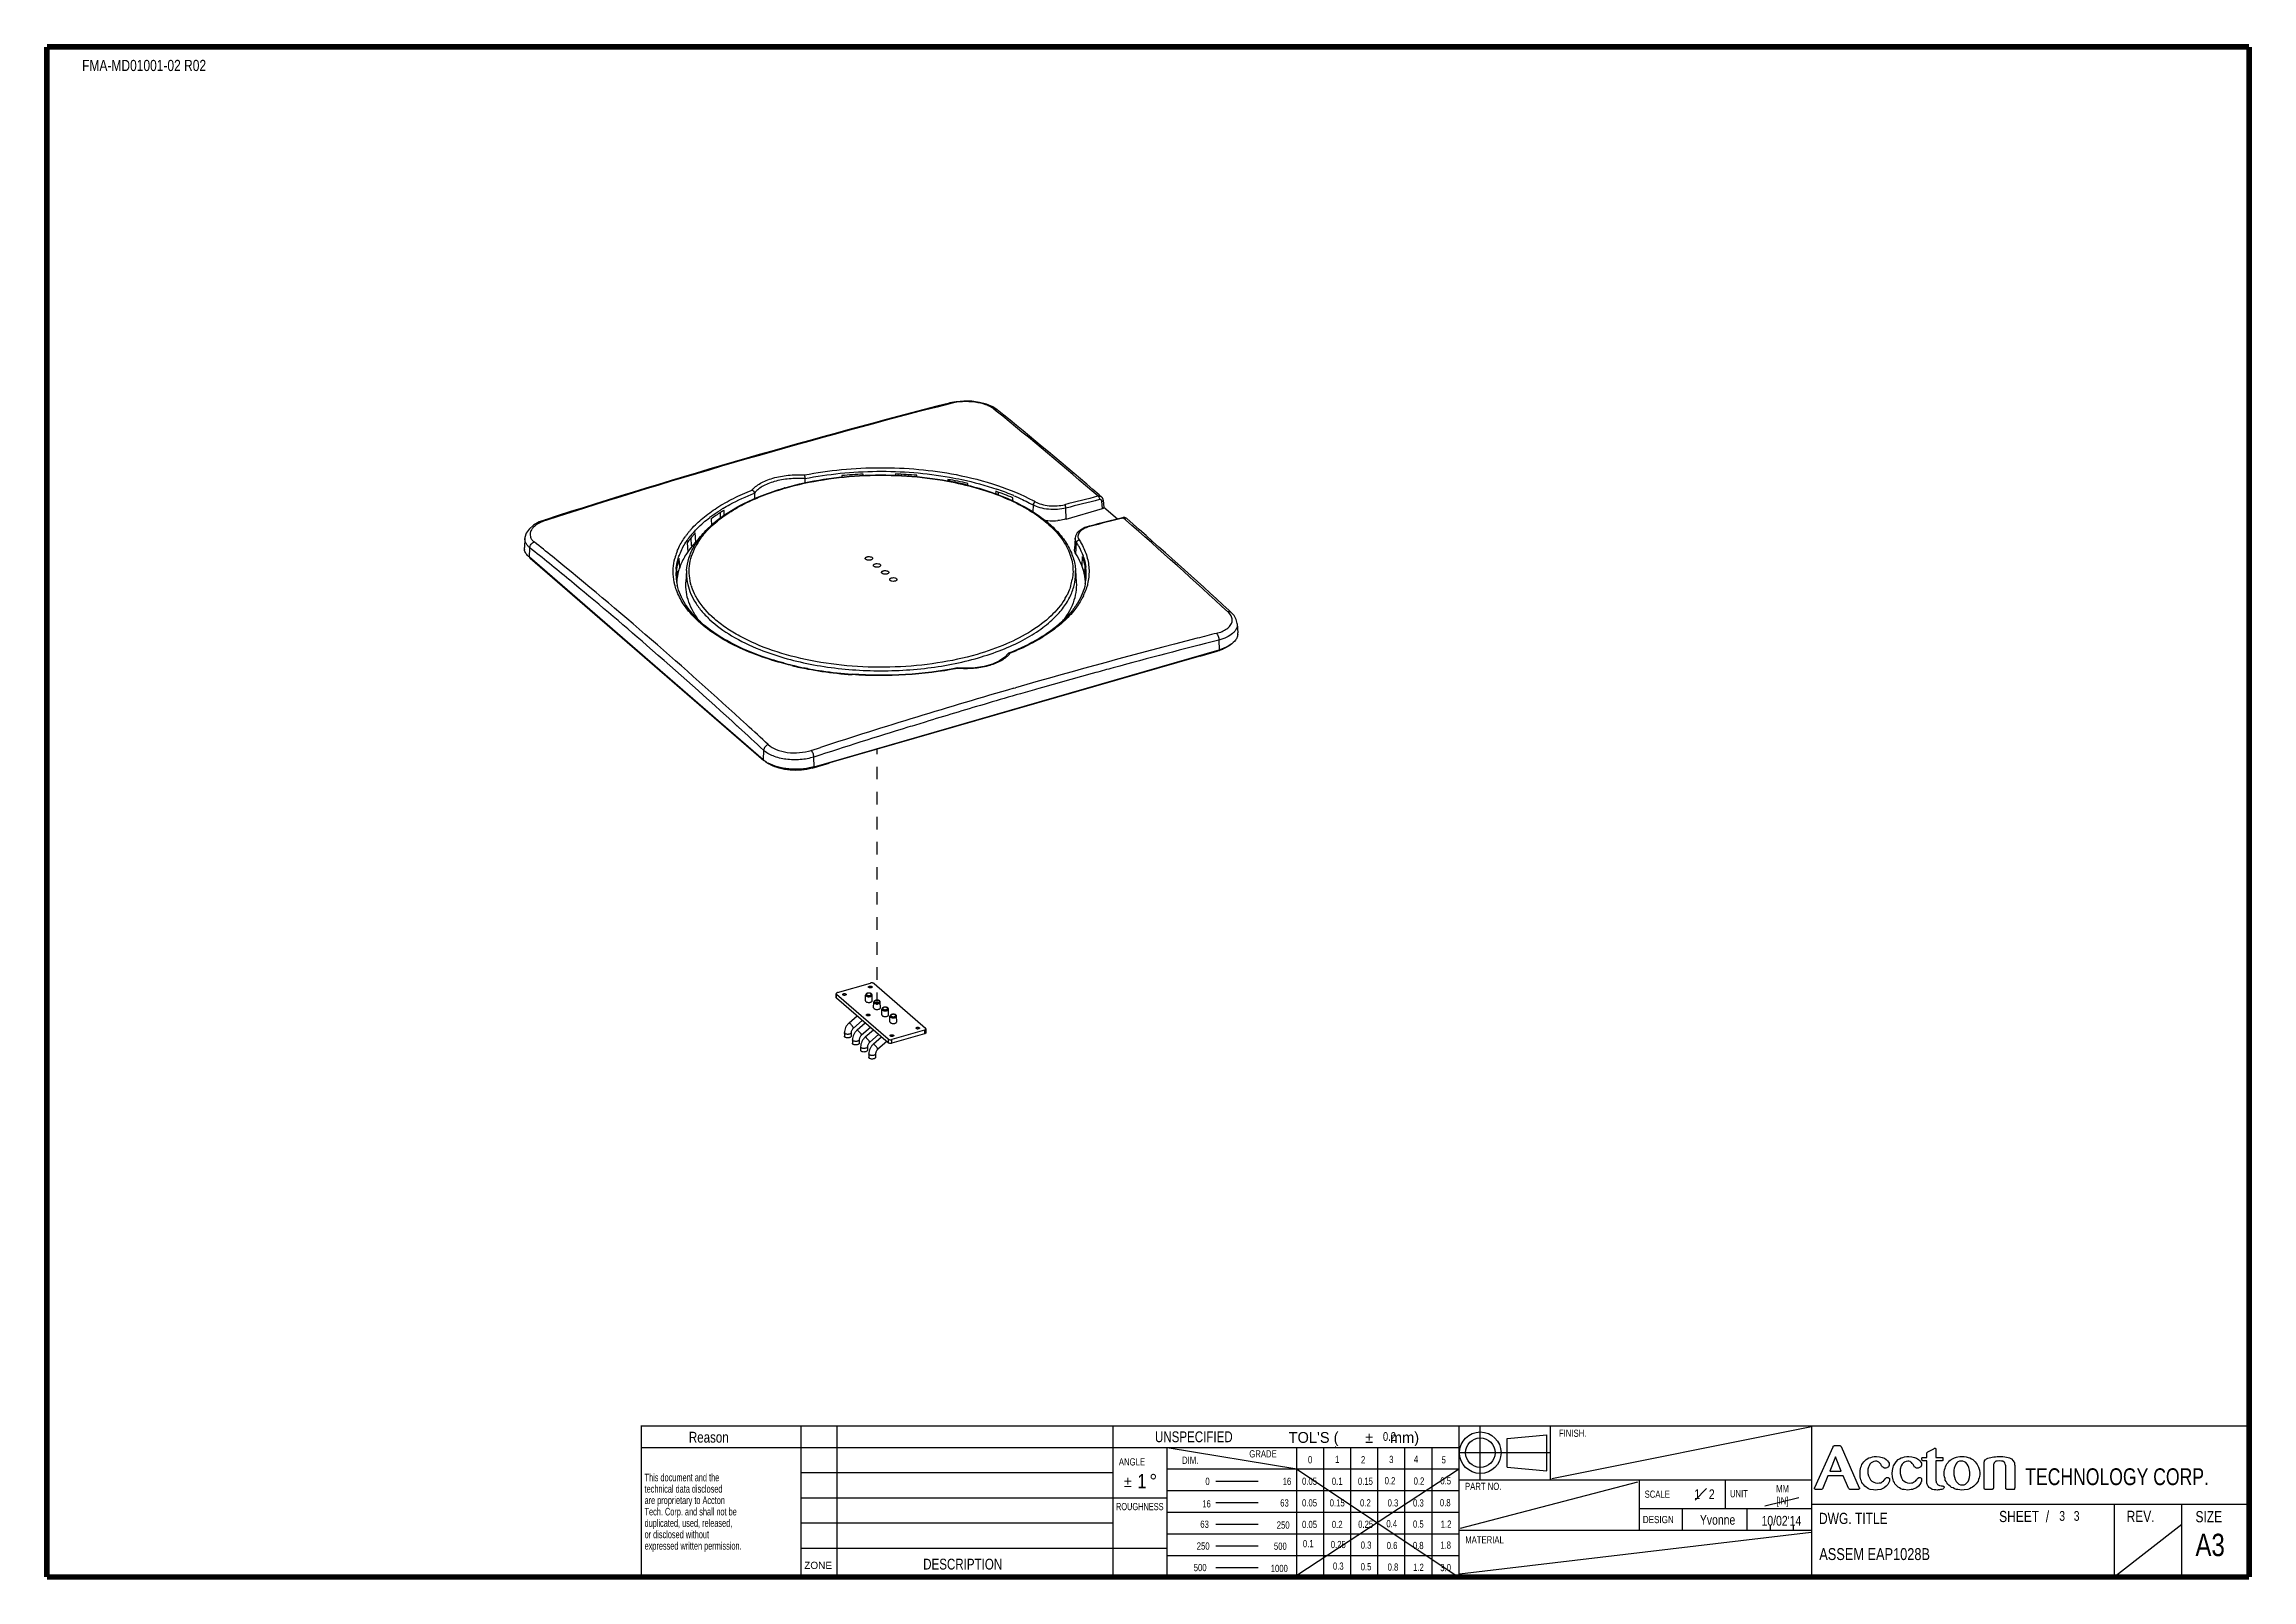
# Model space of a CAD drawing. Header units: millimetres. Extents: x -1 to 407, y -1 to 283.
import ezdxf
from ezdxf.enums import TextEntityAlignment as Align

# ---------------------------------------------------------------- set-up
doc = ezdxf.new("R2010")
doc.units = ezdxf.units.MM
doc.header["$LTSCALE"] = 23.1
doc.linetypes.add('DASHED', pattern=[0.2, 0.1, -0.1])
doc.layers.get('0').update_dxf_attribs({"linetype": 'CONTINUOUS'})
doc.layers.add('_754668', color=7, linetype='CONTINUOUS')
doc.styles.add('TEXTSTYLE_10', font='txt', dxfattribs={"width": 0.836201})
doc.styles.add('TEXTSTYLE_11', font='gdt', dxfattribs={"width": 1.166667})
doc.styles.add('TEXTSTYLE_12', font='txt', dxfattribs={"width": 0.7})
doc.styles.add('TEXTSTYLE_2', font='txt', dxfattribs={"width": 0.8})
doc.styles.add('TEXTSTYLE_3', font='txt', dxfattribs={"width": 0.782203})
doc.styles.add('TEXTSTYLE_4', font='txt', dxfattribs={"width": 1.042937})
doc.styles.add('TEXTSTYLE_5', font='txt', dxfattribs={"width": 1.011905})
doc.styles.add('TEXTSTYLE_6', font='gdt', dxfattribs={"width": 1.011905})
doc.styles.add('TEXTSTYLE_7', font='txt', dxfattribs={"width": 0.741644})
doc.styles.add('TEXTSTYLE_8', font='txt', dxfattribs={"width": 0.833333})
doc.styles.add('TEXTSTYLE_9', font='gdt', dxfattribs={"width": 0.833333})

msp = doc.modelspace()

# ---------------------------------------------------------------- texts
at = {"color": 7, "linetype": 'Continuous', "style": 'TEXTSTYLE_2', "width": 0.8}
for s, height, p in [('FMA-MD01001-02 R02', 2.0663, (17.91, 277.56)), ('0.2', 1.607, (247.51, 25.1)), ('FINISH.', 1.328, (281.29, 25.84)), ('DIM.', 1.328, (210.78, 20.86)), ('GRADE', 1.328, (224.2, 22.04)), ('0', 1.33, (232.89, 20.96)), ('.', 1.33, (237.57, 23.9)), ('1', 1.33, (237.88, 21.03)), ('2', 1.33, (242.66, 20.94)), ('3', 1.33, (247.85, 21.01)), ('4', 1.33, (252.43, 21.05)), ('5', 1.33, (257.52, 20.94)), ('0', 1.33, (213.97, 16.97)), ('16', 1.328, (228.62, 16.97)), ('0.05', 1.328, (232.78, 16.99)), ('0.1', 1.328, (237.88, 16.99)), ('0.15', 1.328, (243.08, 16.99)), ('0.2', 1.328, (247.62, 17.09)), ('0.2', 1.328, (252.96, 17.03)), ('0.5', 1.328, (257.88, 17.07)), ('MM', 1.328, (319.99, 15.61)), ('16', 1.328, (213.79, 12.83)), ('63', 1.328, (228.16, 12.99)), ('0.05', 1.328, (232.78, 13.01)), ('0.15', 1.328, (237.88, 13.01)), ('0.2', 1.328, (243.08, 13.01)), ('0.3', 1.328, (248.16, 13)), ('0.3', 1.328, (252.85, 12.99)), ('0.8', 1.328, (257.8, 13.04)), ('[IN]', 1.328, (319.99, 13.39)), ('63', 1.328, (213.43, 9.07)), ('250', 1.328, (227.92, 8.92)), ('0.05', 1.328, (232.78, 9.03)), ('0.2', 1.328, (237.88, 9.03)), ('0.25', 1.328, (243.13, 9.06)), ('0.4', 1.328, (247.94, 9.17)), ('0.5', 1.328, (252.84, 9.1)), ('1.2', 1.328, (257.96, 9.09)), ('250', 1.328, (213.17, 5.05)), ('500', 1.328, (227.4, 5.02)), ('0.1', 1.328, (232.54, 5.49)), ('0.25', 1.328, (238.08, 5.33)), ('0.3', 1.328, (243.2, 5.22)), ('0.6', 1.328, (247.99, 5.15)), ('0.8', 1.328, (252.82, 5.15)), ('1.8', 1.328, (257.87, 5.22)), ('A3', 4.133, (398.82, 3.85)), ('500', 1.328, (212.61, 1.08)), ('1000', 1.328, (227.2, 0.92)), ('0.3', 1.328, (238.08, 1.35)), ('0.5', 1.328, (243.2, 1.24)), ('0.8', 1.328, (248.16, 1.17)), ('1.2', 1.328, (252.86, 1.13)), ('3.0', 1.328, (257.87, 1.08))]:
    msp.add_text(s, height=height, dxfattribs=at).set_placement(p, align=Align.CENTER)
at = {"color": 7, "linetype": 'Continuous'}
for s, height, style, width, p in [('Reason', 1.992, 'TEXTSTYLE_2', 0.8, (118.35, 24.77)), ('UNSPECIFIED', 1.992, 'TEXTSTYLE_2', 0.8, (204.28, 24.85)), ("TOL'S (", 1.992, 'TEXTSTYLE_5', 1.011905, (228.92, 24.73)), ('   mm)', 1.992, 'TEXTSTYLE_5', 1.011905, (245.35, 24.73)), ('ANGLE', 1.328, 'TEXTSTYLE_2', 0.8, (197.63, 20.56)), ('technical data disclosed ', 1.4, 'TEXTSTYLE_12', 0.7, (110.18, 15.55)), ('This document and the ', 1.4, 'TEXTSTYLE_12', 0.7, (110.18, 17.65)), ('1', 2.66, 'TEXTSTYLE_8', 0.833333, (201.05, 16.34)), ('PART NO.', 1.328, 'TEXTSTYLE_2', 0.8, (261.45, 16.05)), ('TECHNOLOGY CORP.', 3.0994, 'TEXTSTYLE_3', 0.782203, (364.73, 16.94)), ('Tech. Corp. and shall not be ', 1.4, 'TEXTSTYLE_12', 0.7, (110.18, 11.35)), ('are proprietary to Accton ', 1.4, 'TEXTSTYLE_12', 0.7, (110.18, 13.45)), ('ROUGHNESS', 1.328, 'TEXTSTYLE_7', 0.741644, (197.1, 12.32)), ('SCALE', 1.328, 'TEXTSTYLE_2', 0.8, (294.56, 14.61)), ('UNIT', 1.328, 'TEXTSTYLE_2', 0.8, (310.29, 14.7)), ('SHEET  /', 2.066, 'TEXTSTYLE_2', 0.8, (359.92, 10.13)), ('REV.', 2.066, 'TEXTSTYLE_2', 0.8, (383.42, 10.15)), ('duplicated, used, released,', 1.4, 'TEXTSTYLE_12', 0.7, (110.18, 9.25)), ('or disclosed without ', 1.4, 'TEXTSTYLE_12', 0.7, (110.18, 7.15)), ('DESIGN', 1.328, 'TEXTSTYLE_10', 0.836201, (294.23, 9.93)), ('DWG. TITLE', 2.066, 'TEXTSTYLE_2', 0.8, (326.71, 9.77)), ('SIZE', 2.066, 'TEXTSTYLE_2', 0.8, (396.12, 10.09)), ('expressed written permission.', 1.4, 'TEXTSTYLE_12', 0.7, (110.18, 5.05)), ('MATERIAL', 1.328, 'TEXTSTYLE_2', 0.8, (261.49, 6.2)), ('ZONE', 1.328, 'TEXTSTYLE_4', 1.042937, (139.61, 1.49)), ('DESCRIPTION', 1.992, 'TEXTSTYLE_2', 0.8, (161.55, 1.38))]:
    msp.add_text(s, height=height, dxfattribs=dict(at, style=style, width=width)).set_placement(p)
for s, height, style, p in [('`', 1.99, 'TEXTSTYLE_6', (243.03, 24.73)), ('`', 2, 'TEXTSTYLE_11', (198.54, 16.6)), ('~', 2.66, 'TEXTSTYLE_9', (203.26, 16.34))]:
    msp.add_text(s, height=height, dxfattribs=dict(at, style=style)).set_placement(p)
at = {"color": 2, "linetype": 'Continuous', "style": 'TEXTSTYLE_2', "width": 0.8}
for s, p in [('1   2', (305.59, 14.36)), ('Yvonne', (308.01, 9.64)), ("10/02'14", (319.78, 9.47)), ('3   3', (372.87, 10.36))]:
    msp.add_text(s, height=1.8, dxfattribs=at).set_placement(p, align=Align.CENTER)
msp.add_text('ASSEM EAP1028B', height=2.2, dxfattribs=at).set_placement((326.76, 3.13))

# ---------------------------------------------------------------- linework, layer by layer
at = {"color": 4, "linetype": 'DASHED'}
msp.add_line((153.04, 105.44), (153.04, 152.61), dxfattribs=at)
at = {"color": 7, "linetype": 'Continuous'}
for p, q in [((145.51, 106.81), (145.51, 107.5)), ((155.07, 99.15), (145.57, 107.38)), ((145.57, 106.69), (145.57, 107.38)), ((155.07, 98.46), (145.57, 106.69)), ((145.76, 107.72), (151.82, 109.47)), ((150.91, 106.22), (150.93, 107.26)), ((152.16, 106.22), (152.14, 107.26)), ((152.41, 104.92), (152.43, 105.96)), ((152.5, 109.38), (162, 101.15)), ((153.66, 104.92), (153.64, 105.96)), ((149.37, 103.4), (147.88, 102.11)), ((150.32, 102.57), (148.7, 101.17)), ((150.87, 102.1), (149.38, 100.81)), ((153.91, 103.62), (153.93, 104.66)), ((155.16, 103.62), (155.14, 104.66)), ((155.41, 102.32), (155.43, 103.36)), ((156.66, 102.32), (156.64, 103.36)), ((147.02, 100.33), (147.02, 99.68)), ((148.27, 100.33), (148.27, 99.68)), ((148.52, 99.03), (148.52, 98.38)), ((149.77, 99.03), (149.77, 98.38)), ((150.02, 97.73), (150.02, 97.08)), ((151.82, 101.27), (150.2, 99.87)), ((152.37, 100.8), (150.88, 99.51)), ((151.27, 97.73), (151.27, 97.08)), ((153.32, 99.97), (151.7, 98.57)), ((153.87, 99.5), (152.38, 98.21)), ((154.82, 98.68), (153.2, 97.27)), ((155.07, 99.15), (155.07, 98.46)), ((161.82, 100.81), (155.76, 99.06)), ((161.82, 100.12), (155.76, 98.37)), ((155.76, 98.37), (155.76, 99.06)), ((161.82, 100.81), (161.82, 100.12)), ((162.07, 100.33), (162.07, 101.03)), ((151.52, 96.43), (151.52, 95.78)), ((152.77, 96.43), (152.77, 95.78)), ((109.52, 27.88), (406, 27.89)), ((109.56, 27.89), (109.56, 0)), ((139.04, 0), (139.04, 27.89)), ((145.68, 0), (145.68, 27.89)), ((196.6, 0), (196.6, 27.89)), ((260.34, 0), (260.34, 27.89)), ((264.26, 17.93), (264.26, 27.89)), ((269.2, 25.56), (276.53, 26.23)), ((269.2, 20.25), (269.2, 25.56)), ((276.53, 19.59), (276.53, 26.23)), ((277.19, 17.93), (277.19, 27.89)), ((325.32, 27.67), (277.46, 18.12)), ((325.41, 0), (325.41, 27.89)), ((109.54, 23.9), (260.34, 23.9)), ((206.56, 23.9), (230.46, 19.92)), ((206.56, 0), (206.56, 23.9)), ((230.46, 0), (230.46, 23.9)), ((235.44, 0), (235.44, 23.9)), ((240.42, 0), (240.42, 23.9)), ((245.4, 0), (245.4, 23.9)), ((250.38, 0), (250.38, 23.9)), ((255.36, 0), (255.36, 23.9)), ((277.19, 22.91), (260.34, 22.91)), ((325.95, 16.51), (329.35, 24.02)), ((329.76, 22.15), (328.69, 19.51)), ((329.35, 24.12), (329.4, 24.12)), ((329.35, 24.02), (329.35, 24.12)), ((329.4, 24.17), (329.5, 24.17)), ((329.4, 24.12), (329.4, 24.17)), ((329.5, 24.17), (329.55, 24.23)), ((329.55, 24.23), (330.57, 24.23)), ((330.82, 19.51), (329.76, 22.15)), ((330.57, 24.23), (330.62, 24.17)), ((330.62, 24.17), (330.67, 24.17)), ((330.67, 24.17), (330.77, 24.07)), ((330.77, 24.07), (334.12, 16.46)), ((334.42, 20.22), (334.53, 20.47)), ((334.53, 20.47), (334.63, 20.73)), ((334.63, 20.73), (334.78, 20.98)), ((334.78, 20.98), (334.98, 21.23)), ((334.98, 21.23), (335.39, 21.64)), ((335.39, 21.64), (335.89, 21.94)), ((335.95, 20.52), (335.84, 20.22)), ((335.89, 21.94), (336.25, 22.04)), ((336.1, 20.78), (335.95, 20.52)), ((336.3, 21.03), (336.1, 20.78)), ((336.25, 22.04), (336.55, 22.15)), ((336.55, 21.18), (336.3, 21.03)), ((336.55, 22.15), (336.91, 22.2)), ((336.81, 21.28), (336.55, 21.18)), ((337.11, 21.33), (336.81, 21.28)), ((336.91, 22.2), (337.32, 22.2)), ((337.37, 21.33), (337.11, 21.33)), ((337.32, 22.2), (337.87, 22.15)), ((337.52, 21.28), (337.37, 21.33)), ((337.72, 21.18), (337.52, 21.28)), ((337.97, 20.93), (337.72, 21.18)), ((337.87, 22.15), (338.38, 22.04)), ((338.08, 20.78), (337.97, 20.93)), ((338.18, 20.67), (338.08, 20.78)), ((338.23, 20.52), (338.18, 20.67)), ((338.33, 20.37), (338.23, 20.52)), ((338.43, 20.27), (338.33, 20.37)), ((338.38, 22.04), (338.79, 21.89)), ((338.79, 21.89), (339.09, 21.69)), ((339.09, 21.69), (339.34, 21.44)), ((339.34, 21.44), (339.55, 21.18)), ((339.6, 20.47), (339.5, 20.32)), ((339.55, 21.18), (339.65, 20.98)), ((339.65, 20.57), (339.6, 20.47)), ((339.65, 20.98), (339.65, 20.57)), ((340.36, 20.22), (340.46, 20.47)), ((340.46, 20.47), (340.92, 21.23)), ((340.92, 21.23), (341.32, 21.64)), ((341.32, 21.64), (341.58, 21.79)), ((341.58, 21.79), (341.88, 21.94)), ((341.88, 20.52), (341.68, 19.91)), ((341.88, 21.94), (342.18, 22.04)), ((342.03, 20.78), (341.88, 20.52)), ((342.29, 21.03), (342.03, 20.78)), ((342.18, 22.04), (342.49, 22.15)), ((342.49, 21.18), (342.29, 21.03)), ((342.49, 22.15), (342.9, 22.2)), ((342.79, 21.28), (342.49, 21.18)), ((343.1, 21.33), (342.79, 21.28)), ((342.9, 22.2), (343.25, 22.2)), ((343.3, 21.33), (343.1, 21.33)), ((343.25, 22.2), (343.81, 22.15)), ((343.5, 21.28), (343.3, 21.33)), ((343.66, 21.18), (343.5, 21.28)), ((343.76, 21.08), (343.66, 21.18)), ((343.91, 20.93), (343.76, 21.08)), ((343.81, 22.15), (344.32, 22.04)), ((344.01, 20.78), (343.91, 20.93)), ((344.11, 20.67), (344.01, 20.78)), ((344.21, 20.52), (344.11, 20.67)), ((344.26, 20.37), (344.21, 20.52)), ((344.32, 20.27), (344.26, 20.37)), ((344.32, 22.04), (344.67, 21.89)), ((344.67, 21.89), (345.03, 21.69)), ((345.03, 21.69), (345.28, 21.44)), ((345.28, 21.44), (345.48, 21.18)), ((345.48, 21.18), (345.58, 20.98)), ((345.53, 20.47), (345.48, 20.32)), ((345.58, 20.57), (345.53, 20.47)), ((345.58, 20.98), (345.58, 20.57)), ((345.68, 21.94), (345.74, 21.94)), ((345.68, 21.64), (345.68, 21.94)), ((345.74, 21.54), (345.68, 21.64)), ((345.74, 22.04), (346.6, 22.04)), ((345.74, 21.94), (345.74, 22.04)), ((345.74, 21.49), (345.74, 21.54)), ((345.79, 21.49), (345.74, 21.49)), ((345.79, 21.44), (345.79, 21.49)), ((346.6, 21.44), (345.79, 21.44)), ((346.6, 22.91), (346.75, 23.06)), ((346.6, 22.04), (346.6, 22.91)), ((346.6, 17.28), (346.6, 21.44)), ((346.75, 23.06), (346.8, 23.06)), ((346.8, 23.06), (347.87, 23.62)), ((347.87, 23.62), (347.92, 23.67)), ((347.92, 23.67), (347.97, 23.67)), ((347.97, 23.67), (348.02, 23.72)), ((348.02, 23.72), (348.12, 23.72)), ((348.12, 23.72), (348.17, 23.67)), ((348.17, 23.67), (348.22, 23.67)), ((348.22, 23.67), (348.22, 23.62)), ((348.22, 23.62), (348.27, 23.57)), ((348.27, 23.57), (348.27, 22.04)), ((348.27, 22.04), (349.54, 22.04)), ((349.49, 21.44), (348.27, 21.44)), ((348.27, 21.44), (348.27, 17.78)), ((349.54, 21.49), (349.49, 21.49)), ((349.49, 21.49), (349.49, 21.44)), ((349.54, 22.04), (349.54, 21.49)), ((350.05, 20.32), (350.15, 20.62)), ((350.15, 20.62), (350.3, 20.88)), ((350.3, 20.88), (350.5, 21.13)), ((350.5, 21.13), (350.66, 21.33)), ((350.66, 21.33), (350.91, 21.54)), ((350.91, 21.54), (351.42, 21.84)), ((351.42, 21.84), (351.72, 21.99)), ((351.92, 20.78), (351.62, 20.07)), ((351.72, 21.99), (352.03, 22.09)), ((352.13, 21.03), (351.92, 20.78)), ((352.03, 22.09), (352.33, 22.15)), ((352.33, 21.23), (352.13, 21.03)), ((352.33, 22.15), (352.69, 22.2)), ((352.63, 21.33), (352.33, 21.23)), ((352.99, 21.38), (352.63, 21.33)), ((352.69, 22.2), (353.45, 22.2)), ((353.24, 21.33), (352.99, 21.38)), ((353.55, 21.23), (353.24, 21.33)), ((353.45, 22.2), (353.85, 22.15)), ((353.8, 21.08), (353.55, 21.23)), ((354.05, 20.83), (353.8, 21.08)), ((353.85, 22.15), (354.21, 22.04)), ((354.21, 20.52), (354.05, 20.83)), ((354.21, 22.04), (354.51, 21.94)), ((354.36, 20.17), (354.21, 20.52)), ((354.51, 21.94), (354.82, 21.79)), ((354.82, 21.79), (355.07, 21.64)), ((355.07, 21.64), (355.32, 21.44)), ((355.32, 21.44), (355.53, 21.23)), ((355.53, 21.23), (355.68, 20.98)), ((355.68, 20.98), (355.88, 20.73)), ((355.88, 20.73), (355.98, 20.47)), ((355.98, 20.47), (356.13, 20.22)), ((357.15, 21.18), (357.2, 21.33)), ((357.15, 16.31), (357.15, 21.18)), ((357.2, 21.33), (357.25, 21.44)), ((357.25, 21.44), (357.35, 21.59)), ((357.35, 21.59), (357.45, 21.69)), ((357.45, 21.69), (357.61, 21.79)), ((357.61, 21.79), (357.81, 21.89)), ((357.81, 21.89), (358.06, 21.94)), ((358.06, 21.94), (358.37, 22.04)), ((358.37, 22.04), (358.62, 22.09)), ((358.62, 22.09), (358.92, 22.15)), ((358.92, 20.88), (358.87, 20.73)), ((358.87, 20.73), (358.87, 16.36)), ((358.92, 22.15), (359.23, 22.15)), ((358.98, 21.03), (358.92, 20.88)), ((359.13, 21.18), (358.98, 21.03)), ((359.33, 21.33), (359.13, 21.18)), ((359.23, 22.15), (359.53, 22.2)), ((359.58, 21.38), (359.33, 21.33)), ((359.53, 22.2), (360.6, 22.2)), ((359.94, 21.44), (359.58, 21.38)), ((360.34, 21.38), (359.94, 21.44)), ((360.6, 21.33), (360.34, 21.38)), ((360.6, 22.2), (361, 22.15)), ((360.85, 21.18), (360.6, 21.33)), ((361, 21.03), (360.85, 21.18)), ((361, 22.15), (361.61, 22.04)), ((361.06, 20.83), (361, 21.03)), ((361.11, 20.67), (361.06, 20.83)), ((361.16, 20.47), (361.11, 20.67)), ((361.16, 16.26), (361.16, 20.47)), ((361.61, 22.04), (361.82, 21.99)), ((361.82, 21.99), (361.97, 21.89)), ((361.97, 21.89), (362.07, 21.84)), ((362.07, 21.84), (362.17, 21.79)), ((362.17, 21.79), (362.53, 21.44)), ((362.53, 21.44), (362.63, 21.23)), ((362.63, 21.23), (362.73, 21.08)), ((362.73, 21.08), (362.78, 20.88)), ((362.78, 20.88), (362.78, 20.73)), ((362.78, 20.73), (362.83, 20.57)), ((362.83, 20.57), (362.83, 16.41)), ((139.04, 19.26), (196.6, 19.26)), ((206.56, 19.92), (260.34, 19.92)), ((215.53, 17.69), (223.32, 17.69)), ((230.59, 19.82), (260.01, 0.17)), ((260.27, 19.81), (230.61, 0.4)), ((260.34, 17.93), (325.41, 17.93)), ((293.22, 17.48), (260.53, 8.93)), ((269.2, 20.25), (276.53, 19.59)), ((293.54, 17.93), (293.54, 8.63)), ((305.94, 16.33), (303.86, 14.16)), ((309.48, 12.62), (309.48, 17.93)), ((325.85, 16.31), (325.9, 16.31)), ((325.9, 16.26), (325.85, 16.31)), ((325.9, 16.41), (325.95, 16.46)), ((325.9, 16.31), (325.9, 16.41)), ((325.95, 16.46), (325.95, 16.51)), ((327.42, 16.31), (327.32, 16.21)), ((328.34, 18.65), (327.42, 16.36)), ((327.42, 16.36), (327.42, 16.31)), ((331.18, 18.65), (328.34, 18.65)), ((328.69, 19.51), (330.82, 19.51)), ((332.14, 16.36), (331.18, 18.65)), ((332.19, 16.31), (332.14, 16.36)), ((332.24, 16.26), (332.19, 16.31)), ((334.12, 16.46), (334.12, 16.41)), ((334.12, 16.41), (334.17, 16.41)), ((334.17, 16.41), (334.17, 16.26)), ((334.27, 19.66), (334.42, 20.22)), ((334.27, 19.1), (334.27, 19.66)), ((334.32, 18.49), (334.27, 19.1)), ((334.42, 17.94), (334.32, 18.49)), ((334.53, 17.68), (334.42, 17.94)), ((334.63, 17.43), (334.53, 17.68)), ((334.78, 17.17), (334.63, 17.43)), ((334.98, 16.97), (334.78, 17.17)), ((335.13, 16.77), (334.98, 16.97)), ((335.39, 16.57), (335.13, 16.77)), ((335.59, 16.41), (335.39, 16.57)), ((335.84, 16.26), (335.59, 16.41)), ((335.74, 19.91), (335.69, 19.51)), ((335.69, 19.51), (335.74, 19.1)), ((335.84, 20.22), (335.74, 19.91)), ((335.74, 19.1), (335.84, 18.65)), ((335.84, 18.65), (336, 18.29)), ((336, 18.29), (336.2, 17.94)), ((336.2, 17.94), (336.45, 17.68)), ((336.45, 17.68), (336.81, 17.48)), ((336.81, 17.48), (337.11, 17.33)), ((337.11, 17.33), (337.52, 17.28)), ((337.52, 17.28), (337.82, 17.33)), ((337.82, 17.33), (338.08, 17.38)), ((338.08, 17.38), (338.28, 17.48)), ((338.28, 17.48), (338.43, 17.58)), ((338.74, 16.46), (338.33, 16.26)), ((338.48, 20.22), (338.43, 20.27)), ((338.43, 17.58), (338.58, 17.68)), ((338.68, 20.12), (338.48, 20.22)), ((338.58, 17.68), (338.68, 17.83)), ((338.79, 20.07), (338.68, 20.12)), ((338.68, 17.83), (338.79, 17.94)), ((339.09, 16.77), (338.74, 16.46)), ((339.04, 20.07), (338.79, 20.07)), ((338.79, 17.94), (338.89, 18.09)), ((338.89, 18.09), (339.14, 18.34)), ((339.19, 20.12), (339.04, 20.07)), ((339.39, 17.07), (339.09, 16.77)), ((339.14, 18.34), (339.5, 18.34)), ((339.29, 20.17), (339.19, 20.12)), ((339.45, 20.27), (339.29, 20.17)), ((339.7, 17.68), (339.39, 17.07)), ((339.5, 20.32), (339.45, 20.27)), ((339.5, 18.34), (339.55, 18.29)), ((339.55, 18.29), (339.6, 18.24)), ((339.6, 18.24), (339.7, 18.14)), ((339.7, 18.14), (339.7, 17.68)), ((340.21, 19.1), (340.26, 19.66)), ((340.26, 18.49), (340.21, 19.1)), ((340.26, 19.66), (340.36, 20.22)), ((340.36, 17.94), (340.26, 18.49)), ((340.46, 17.68), (340.36, 17.94)), ((340.61, 17.43), (340.46, 17.68)), ((340.71, 17.17), (340.61, 17.43)), ((341.32, 16.57), (340.71, 17.17)), ((341.53, 16.41), (341.32, 16.57)), ((341.78, 16.26), (341.53, 16.41)), ((341.68, 19.91), (341.68, 19.1)), ((341.68, 19.1), (341.78, 18.65)), ((341.78, 18.65), (341.93, 18.29)), ((341.93, 18.29), (342.13, 17.94)), ((342.13, 17.94), (342.39, 17.68)), ((342.39, 17.68), (342.69, 17.48)), ((342.69, 17.48), (343.05, 17.33)), ((343.05, 17.33), (343.45, 17.28)), ((343.45, 17.28), (343.76, 17.33)), ((343.76, 17.33), (343.96, 17.38)), ((343.96, 17.38), (344.16, 17.48)), ((344.16, 17.48), (344.37, 17.58)), ((344.67, 16.46), (344.21, 16.26)), ((344.42, 20.22), (344.32, 20.27)), ((344.37, 17.58), (344.52, 17.68)), ((344.52, 20.17), (344.42, 20.22)), ((344.57, 20.12), (344.52, 20.17)), ((344.52, 17.68), (344.62, 17.83)), ((344.67, 20.07), (344.57, 20.12)), ((344.62, 17.83), (344.72, 17.94)), ((344.97, 20.07), (344.67, 20.07)), ((345.03, 16.77), (344.67, 16.46)), ((344.72, 17.94), (344.82, 18.09)), ((344.82, 18.09), (344.87, 18.14)), ((344.87, 18.14), (344.97, 18.19)), ((345.13, 20.12), (344.97, 20.07)), ((344.97, 18.19), (345.03, 18.24)), ((345.03, 18.29), (345.08, 18.34)), ((345.03, 18.24), (345.03, 18.29)), ((345.28, 17.07), (345.03, 16.77)), ((345.08, 18.34), (345.38, 18.34)), ((345.23, 20.17), (345.13, 20.12)), ((345.38, 20.27), (345.23, 20.17)), ((345.48, 17.38), (345.28, 17.07)), ((345.48, 20.32), (345.38, 20.27)), ((345.38, 18.34), (345.48, 18.29)), ((345.48, 18.29), (345.53, 18.24)), ((345.58, 17.68), (345.48, 17.38)), ((345.53, 18.24), (345.53, 18.19)), ((345.53, 18.19), (345.58, 18.14)), ((345.58, 18.14), (345.58, 17.68)), ((346.65, 17.12), (346.6, 17.28)), ((346.7, 16.97), (346.65, 17.12)), ((346.8, 16.82), (346.7, 16.97)), ((346.9, 16.67), (346.8, 16.82)), ((347, 16.51), (346.9, 16.67)), ((347.11, 16.41), (347, 16.51)), ((347.26, 16.36), (347.11, 16.41)), ((347.56, 16.16), (347.26, 16.36)), ((348.27, 17.78), (348.32, 17.63)), ((348.32, 17.63), (348.32, 17.43)), ((348.32, 17.43), (348.42, 17.28)), ((348.42, 17.28), (348.53, 17.07)), ((348.53, 17.07), (348.68, 16.97)), ((348.68, 16.97), (348.93, 16.87)), ((348.93, 16.87), (349.24, 16.82)), ((349.24, 16.82), (349.44, 16.82)), ((349.44, 16.82), (349.54, 16.77)), ((349.54, 16.77), (349.64, 16.77)), ((349.69, 16.31), (349.54, 16.21)), ((349.64, 16.77), (349.69, 16.72)), ((349.69, 16.72), (349.74, 16.67)), ((349.74, 16.41), (349.69, 16.31)), ((349.74, 16.67), (349.79, 16.62)), ((349.79, 16.51), (349.74, 16.41)), ((349.79, 19.41), (349.84, 19.76)), ((349.79, 18.75), (349.79, 19.41)), ((349.84, 18.44), (349.79, 18.75)), ((349.79, 16.62), (349.79, 16.51)), ((349.84, 19.76), (349.95, 20.07)), ((349.95, 18.14), (349.84, 18.44)), ((349.95, 20.07), (350.05, 20.32)), ((350, 17.88), (349.95, 18.14)), ((350.15, 17.63), (350, 17.88)), ((350.3, 17.38), (350.15, 17.63)), ((350.45, 17.12), (350.3, 17.38)), ((350.66, 16.92), (350.45, 17.12)), ((350.91, 16.72), (350.66, 16.92)), ((351.11, 16.51), (350.91, 16.72)), ((351.42, 16.41), (351.11, 16.51)), ((351.67, 16.26), (351.42, 16.41)), ((351.62, 20.07), (351.57, 19.71)), ((351.57, 19.71), (351.57, 18.85)), ((351.57, 18.85), (351.67, 18.39)), ((351.67, 18.39), (351.82, 17.99)), ((351.82, 17.99), (351.98, 17.63)), ((351.98, 17.63), (352.48, 17.12)), ((352.48, 17.12), (352.79, 17.02)), ((352.79, 17.02), (353.09, 16.97)), ((353.09, 16.97), (353.45, 17.02)), ((353.45, 17.02), (353.7, 17.12)), ((353.7, 17.12), (353.95, 17.33)), ((353.95, 17.33), (354.21, 17.58)), ((354.21, 17.58), (354.36, 17.94)), ((354.46, 19.71), (354.36, 20.17)), ((354.36, 17.94), (354.46, 18.34)), ((354.51, 19.25), (354.46, 19.71)), ((354.46, 18.34), (354.51, 18.75)), ((354.77, 16.41), (354.46, 16.26)), ((354.51, 18.75), (354.51, 19.25)), ((355.02, 16.57), (354.77, 16.41)), ((355.27, 16.77), (355.02, 16.57)), ((355.68, 17.17), (355.27, 16.77)), ((355.88, 17.43), (355.68, 17.17)), ((356.03, 17.68), (355.88, 17.43)), ((356.13, 17.99), (356.03, 17.68)), ((356.13, 20.22), (356.29, 19.71)), ((356.24, 18.29), (356.13, 17.99)), ((356.29, 18.54), (356.24, 18.29)), ((356.29, 19.71), (356.34, 19.2)), ((356.34, 18.9), (356.29, 18.54)), ((356.34, 19.2), (356.34, 18.9)), ((357.2, 16.26), (357.15, 16.31)), ((358.87, 16.36), (358.82, 16.31)), ((358.82, 16.31), (358.82, 16.26)), ((362.83, 16.41), (362.78, 16.36)), ((362.78, 16.36), (362.78, 16.21)), ((139.04, 14.61), (206.56, 14.61)), ((206.56, 15.94), (260.34, 15.94)), ((215.53, 13.71), (223.32, 13.71)), ((293.54, 12.62), (325.41, 12.62)), ((301.51, 12.62), (301.51, 8.63)), ((313.49, 8.63), (313.49, 12.59)), ((323.02, 14.59), (316.74, 13.05)), ((325.41, 13.43), (406, 13.43)), ((325.95, 16.21), (325.9, 16.26)), ((326, 16.21), (325.95, 16.21)), ((326.05, 16.16), (326, 16.21)), ((327.17, 16.16), (326.05, 16.16)), ((327.27, 16.21), (327.17, 16.16)), ((327.32, 16.21), (327.27, 16.21)), ((332.24, 16.21), (332.24, 16.26)), ((332.34, 16.21), (332.24, 16.21)), ((332.39, 16.16), (332.34, 16.21)), ((334.02, 16.16), (332.39, 16.16)), ((334.07, 16.21), (334.02, 16.16)), ((334.12, 16.21), (334.07, 16.21)), ((334.17, 16.26), (334.12, 16.26)), ((334.12, 16.26), (334.12, 16.21)), ((336.15, 16.16), (335.84, 16.26)), ((336.76, 16.06), (336.15, 16.16)), ((337.11, 16.01), (336.76, 16.06)), ((337.47, 16.06), (337.11, 16.01)), ((338.08, 16.16), (337.47, 16.06)), ((338.33, 16.26), (338.08, 16.16)), ((342.08, 16.16), (341.78, 16.26)), ((342.39, 16.11), (342.08, 16.16)), ((343.1, 16.01), (342.39, 16.11)), ((343.71, 16.11), (343.1, 16.01)), ((343.96, 16.16), (343.71, 16.11)), ((344.21, 16.26), (343.96, 16.16)), ((347.97, 16.06), (347.56, 16.16)), ((348.22, 16.06), (347.97, 16.06)), ((348.47, 16.01), (348.22, 16.06)), ((348.68, 16.06), (348.47, 16.01)), ((348.93, 16.06), (348.68, 16.06)), ((349.13, 16.11), (348.93, 16.06)), ((349.34, 16.16), (349.13, 16.11)), ((349.54, 16.21), (349.34, 16.16)), ((352.03, 16.16), (351.67, 16.26)), ((352.33, 16.11), (352.03, 16.16)), ((353.04, 16.01), (352.33, 16.11)), ((353.45, 16.06), (353.04, 16.01)), ((354.16, 16.16), (353.45, 16.06)), ((354.46, 16.26), (354.16, 16.16)), ((357.2, 16.21), (357.2, 16.26)), ((357.3, 16.21), (357.2, 16.21)), ((357.35, 16.16), (357.3, 16.21)), ((358.62, 16.16), (357.35, 16.16)), ((358.67, 16.21), (358.62, 16.16)), ((358.77, 16.21), (358.67, 16.21)), ((358.82, 16.26), (358.77, 16.21)), ((361.21, 16.26), (361.16, 16.26)), ((361.21, 16.21), (361.21, 16.26)), ((361.26, 16.21), (361.21, 16.21)), ((361.36, 16.16), (361.26, 16.21)), ((362.68, 16.16), (361.36, 16.16)), ((362.73, 16.21), (362.68, 16.16)), ((362.78, 16.21), (362.73, 16.21)), ((381.2, 0), (381.2, 13.43)), ((393.6, 0), (393.6, 13.43)), ((139.04, 9.96), (196.6, 9.96)), ((206.56, 11.95), (260.34, 11.95)), ((215.53, 9.72), (223.32, 9.72)), ((260.34, 8.63), (325.41, 8.63)), ((325.26, 8.23), (260.45, 0.54)), ((317.75, 8.63), (317.75, 9.61)), ((322.01, 8.63), (322.01, 9.61)), ((393.58, 9.71), (381.37, 0.15)), ((139.04, 5.31), (206.56, 5.31)), ((206.56, 7.97), (260.34, 7.97)), ((215.53, 5.74), (223.32, 5.74)), ((206.56, 3.98), (260.34, 3.98)), ((215.53, 1.76), (223.32, 1.76))]:
    msp.add_line(p, q, dxfattribs=at)
at = {"color": 7, "linetype": 'Continuous', "const_width": 1.03}
for points in [[(0, 282), (0, 0)], [(406, 282), (0, 282)], [(406, 0), (406, 282)], [(0, 0), (406, 0)]]:
    msp.add_lwpolyline(points, dxfattribs=at)
at = {"color": 7, "linetype": 'Continuous'}
for radius in [3.83, 2.72]:
    msp.add_circle((264.26, 22.91), radius, dxfattribs=at)
for centre in [(151.67, 107.03), (153.17, 105.73), (154.67, 104.43), (156.17, 103.13)]:
    msp.add_arc(centre, 0.58, 60.1381, 64.2357, dxfattribs=at)
for points, knots in [([(145.76, 107.72), (145.72, 107.71), (145.66, 107.69), (145.58, 107.64), (145.52, 107.58), (145.51, 107.53), (145.51, 107.5)], [0, 0, 0, 0, 0.316032, 0.58626, 0.809353, 1, 1, 1, 1]), ([(145.51, 107.5), (145.51, 107.48), (145.52, 107.43), (145.55, 107.4), (145.57, 107.38)], [0, 0, 0, 0, 0.460785, 1, 1, 1, 1]), ([(145.57, 106.69), (145.55, 106.7), (145.52, 106.74), (145.51, 106.79), (145.51, 106.81)], [0, 0, 0, 0, 0.539215, 1, 1, 1, 1]), ([(146.71, 107.37), (146.71, 107.38), (146.72, 107.41), (146.75, 107.45), (146.8, 107.49), (146.85, 107.5), (146.87, 107.51)], [0, 0, 0, 0, 0.19064, 0.413693, 0.68398, 1, 1, 1, 1]), ([(147.19, 107.23), (147.17, 107.22), (147.11, 107.21), (147.03, 107.2), (146.96, 107.21), (146.91, 107.22), (146.86, 107.23), (146.8, 107.25), (146.75, 107.28), (146.72, 107.32), (146.71, 107.35), (146.71, 107.37)], [0, 0, 0, 0, 0.143732, 0.295126, 0.446484, 0.519805, 0.590321, 0.719784, 0.830494, 0.921896, 1, 1, 1, 1]), ([(146.87, 107.51), (146.89, 107.52), (146.95, 107.53), (147.03, 107.53), (147.1, 107.53), (147.16, 107.52), (147.2, 107.51), (147.26, 107.49), (147.31, 107.45), (147.35, 107.41), (147.36, 107.38), (147.36, 107.37)], [0, 0, 0, 0, 0.143732, 0.295126, 0.446484, 0.519805, 0.590321, 0.719784, 0.830494, 0.921896, 1, 1, 1, 1]), ([(147.36, 107.37), (147.36, 107.35), (147.35, 107.32), (147.31, 107.28), (147.26, 107.25), (147.22, 107.23), (147.19, 107.23)], [0, 0, 0, 0, 0.19064, 0.413693, 0.68398, 1, 1, 1, 1]), ([(150.91, 106.22), (150.91, 106.19), (150.93, 106.13), (150.97, 106.08), (151, 106.06)], [0, 0, 0, 0, 0.460566, 1, 1, 1, 1]), ([(151.92, 107.55), (151.87, 107.57), (151.78, 107.61), (151.62, 107.63), (151.46, 107.63), (151.31, 107.61), (151.17, 107.56), (151.05, 107.49), (150.96, 107.39), (150.94, 107.3), (150.93, 107.26)], [0, 0, 0, 0, 0.126112, 0.261276, 0.400104, 0.535659, 0.662389, 0.779019, 0.889845, 1, 1, 1, 1]), ([(150.93, 107.26), (150.93, 107.23), (150.95, 107.17), (150.99, 107.13), (151.02, 107.1)], [0, 0, 0, 0, 0.460564, 1, 1, 1, 1]), ([(151, 106.06), (151.04, 106.02), (151.13, 105.97), (151.31, 105.92), (151.5, 105.9), (151.7, 105.91), (151.88, 105.95), (152.01, 106.01), (152.09, 106.07), (152.13, 106.11), (152.16, 106.16), (152.16, 106.2), (152.16, 106.22)], [0, 0, 0, 0, 0.114107, 0.250738, 0.401349, 0.554272, 0.697395, 0.820636, 0.873156, 0.919632, 0.96119, 1, 1, 1, 1]), ([(151.02, 107.1), (151.05, 107.07), (151.15, 107.02), (151.31, 106.97), (151.5, 106.95), (151.69, 106.96), (151.87, 107), (152, 107.05), (152.07, 107.11), (152.11, 107.16), (152.14, 107.21), (152.14, 107.24), (152.14, 107.26)], [0, 0, 0, 0, 0.11411, 0.250743, 0.401357, 0.554282, 0.697404, 0.820642, 0.87316, 0.919633, 0.961191, 1, 1, 1, 1]), ([(151.93, 107.5), (151.9, 107.53), (151.81, 107.57), (151.65, 107.61), (151.48, 107.61), (151.32, 107.59), (151.2, 107.54), (151.13, 107.49), (151.1, 107.45), (151.08, 107.4), (151.09, 107.35), (151.11, 107.31), (151.13, 107.28), (151.14, 107.27)], [0, 0, 0, 0, 0.122648, 0.271904, 0.433234, 0.588437, 0.72109, 0.776101, 0.823654, 0.865832, 0.906482, 0.950123, 1, 1, 1, 1]), ([(151.14, 107.27), (151.18, 107.24), (151.27, 107.19), (151.42, 107.16), (151.6, 107.15), (151.76, 107.18), (151.88, 107.23), (151.95, 107.28), (151.98, 107.32), (151.99, 107.37), (151.99, 107.42), (151.97, 107.46), (151.95, 107.49), (151.93, 107.5)], [0, 0, 0, 0, 0.122648, 0.271904, 0.433234, 0.588437, 0.72109, 0.776101, 0.823654, 0.865832, 0.906482, 0.950123, 1, 1, 1, 1]), ([(151.47, 108.74), (151.47, 108.76), (151.48, 108.79), (151.51, 108.83), (151.57, 108.86), (151.61, 108.88), (151.63, 108.88)], [0, 0, 0, 0, 0.19064, 0.413693, 0.68398, 1, 1, 1, 1]), ([(151.96, 108.6), (151.93, 108.59), (151.88, 108.58), (151.79, 108.58), (151.72, 108.58), (151.67, 108.59), (151.62, 108.6), (151.57, 108.62), (151.51, 108.66), (151.48, 108.7), (151.47, 108.73), (151.47, 108.74)], [0, 0, 0, 0, 0.143732, 0.295126, 0.446484, 0.519805, 0.590321, 0.719784, 0.830494, 0.921896, 1, 1, 1, 1]), ([(151.63, 108.88), (151.66, 108.89), (151.71, 108.9), (151.79, 108.91), (151.86, 108.9), (151.92, 108.89), (151.97, 108.88), (152.02, 108.86), (152.08, 108.83), (152.11, 108.79), (152.12, 108.76), (152.12, 108.74)], [0, 0, 0, 0, 0.143732, 0.295126, 0.446484, 0.519805, 0.590321, 0.719784, 0.830494, 0.921896, 1, 1, 1, 1]), ([(152.5, 109.38), (152.46, 109.41), (152.37, 109.46), (152.19, 109.5), (152.01, 109.51), (151.88, 109.49), (151.82, 109.47)], [0, 0, 0, 0, 0.208441, 0.462084, 0.736225, 1, 1, 1, 1]), ([(152.12, 108.74), (152.12, 108.73), (152.11, 108.7), (152.08, 108.66), (152.02, 108.62), (151.98, 108.61), (151.96, 108.6)], [0, 0, 0, 0, 0.19064, 0.413693, 0.68398, 1, 1, 1, 1]), ([(152.03, 107.48), (152.02, 107.49), (152, 107.5), (151.98, 107.52), (151.96, 107.53)], [0, 0, 0, 0, 0.24449, 1, 1, 1, 1]), ([(152.14, 107.26), (152.14, 107.3), (152.12, 107.39), (152.06, 107.45), (152.03, 107.48)], [0, 0, 0, 0, 0.498898, 1, 1, 1, 1]), ([(153.42, 106.25), (153.37, 106.27), (153.28, 106.31), (153.12, 106.33), (152.96, 106.33), (152.81, 106.31), (152.67, 106.26), (152.55, 106.19), (152.46, 106.09), (152.44, 106), (152.43, 105.96)], [0, 0, 0, 0, 0.126112, 0.261276, 0.400104, 0.535659, 0.662389, 0.779019, 0.889845, 1, 1, 1, 1]), ([(152.43, 105.96), (152.43, 105.93), (152.45, 105.87), (152.49, 105.83), (152.52, 105.81)], [0, 0, 0, 0, 0.460564, 1, 1, 1, 1]), ([(152.52, 105.81), (152.55, 105.77), (152.65, 105.72), (152.81, 105.67), (153, 105.65), (153.19, 105.66), (153.37, 105.7), (153.5, 105.75), (153.57, 105.81), (153.61, 105.86), (153.64, 105.91), (153.64, 105.94), (153.64, 105.96)], [0, 0, 0, 0, 0.11411, 0.250743, 0.401357, 0.554282, 0.697404, 0.820642, 0.87316, 0.919633, 0.961191, 1, 1, 1, 1]), ([(153.43, 106.2), (153.4, 106.23), (153.31, 106.27), (153.15, 106.31), (152.98, 106.32), (152.82, 106.29), (152.7, 106.24), (152.63, 106.19), (152.6, 106.15), (152.58, 106.1), (152.59, 106.05), (152.61, 106.01), (152.63, 105.98), (152.64, 105.97)], [0, 0, 0, 0, 0.122648, 0.271904, 0.433234, 0.588437, 0.72109, 0.776101, 0.823654, 0.865832, 0.906482, 0.950123, 1, 1, 1, 1]), ([(152.64, 105.97), (152.68, 105.94), (152.77, 105.89), (152.92, 105.86), (153.1, 105.85), (153.26, 105.88), (153.38, 105.93), (153.45, 105.98), (153.48, 106.02), (153.49, 106.07), (153.49, 106.12), (153.47, 106.16), (153.45, 106.19), (153.43, 106.2)], [0, 0, 0, 0, 0.122648, 0.271904, 0.433234, 0.588437, 0.72109, 0.776101, 0.823654, 0.865832, 0.906482, 0.950123, 1, 1, 1, 1]), ([(153.53, 106.18), (153.52, 106.19), (153.5, 106.21), (153.48, 106.22), (153.46, 106.23)], [0, 0, 0, 0, 0.24449, 1, 1, 1, 1]), ([(153.64, 105.96), (153.64, 106), (153.62, 106.09), (153.56, 106.15), (153.53, 106.18)], [0, 0, 0, 0, 0.498898, 1, 1, 1, 1]), ([(147.88, 102.11), (147.75, 102), (147.51, 101.74), (147.24, 101.3), (147.06, 100.83), (147.02, 100.49), (147.02, 100.33)], [0, 0, 0, 0, 0.255355, 0.509435, 0.758338, 1, 1, 1, 1]), ([(148.02, 102.03), (148, 102.04), (147.97, 102.07), (147.94, 102.09), (147.91, 102.11), (147.9, 102.11), (147.89, 102.11), (147.88, 102.11)], [0, 0, 0, 0, 0.399628, 0.700599, 0.811702, 0.89688, 1, 1, 1, 1]), ([(148.7, 101.17), (148.7, 101.17), (148.7, 101.18), (148.7, 101.19), (148.7, 101.21), (148.68, 101.24), (148.65, 101.3), (148.58, 101.4), (148.49, 101.53), (148.37, 101.67), (148.25, 101.8), (148.13, 101.92), (148.06, 102), (148.02, 102.03)], [0, 0, 0, 0, 0.012418, 0.02201, 0.034321, 0.067368, 0.111476, 0.229336, 0.378041, 0.544379, 0.713418, 0.869945, 1, 1, 1, 1]), ([(151.08, 103.58), (151.08, 103.6), (151.09, 103.63), (151.12, 103.66), (151.16, 103.69), (151.23, 103.72), (151.32, 103.74), (151.43, 103.74), (151.53, 103.73), (151.62, 103.71), (151.67, 103.68), (151.69, 103.66)], [0, 0, 0, 0, 0.079722, 0.126473, 0.179265, 0.302942, 0.446252, 0.599134, 0.749574, 0.88601, 1, 1, 1, 1]), ([(151.13, 103.5), (151.11, 103.51), (151.09, 103.53), (151.08, 103.56), (151.08, 103.58)], [0, 0, 0, 0, 0.539158, 1, 1, 1, 1]), ([(151.73, 103.58), (151.73, 103.56), (151.72, 103.53), (151.69, 103.5), (151.65, 103.47), (151.58, 103.44), (151.49, 103.42), (151.39, 103.41), (151.28, 103.42), (151.2, 103.45), (151.14, 103.48), (151.13, 103.5)], [0, 0, 0, 0, 0.079722, 0.126473, 0.179265, 0.302942, 0.446252, 0.599134, 0.749574, 0.88601, 1, 1, 1, 1]), ([(151.69, 103.66), (151.7, 103.65), (151.72, 103.62), (151.73, 103.59), (151.73, 103.58)], [0, 0, 0, 0, 0.539158, 1, 1, 1, 1]), ([(152.41, 104.92), (152.41, 104.89), (152.43, 104.83), (152.47, 104.78), (152.5, 104.76)], [0, 0, 0, 0, 0.460566, 1, 1, 1, 1]), ([(152.5, 104.76), (152.54, 104.73), (152.63, 104.67), (152.81, 104.62), (153, 104.6), (153.2, 104.61), (153.38, 104.65), (153.51, 104.71), (153.59, 104.77), (153.63, 104.81), (153.66, 104.87), (153.66, 104.9), (153.66, 104.92)], [0, 0, 0, 0, 0.114107, 0.250738, 0.401349, 0.554272, 0.697395, 0.820636, 0.873156, 0.919632, 0.96119, 1, 1, 1, 1]), ([(153.91, 103.62), (153.91, 103.59), (153.93, 103.53), (153.97, 103.48), (154, 103.46)], [0, 0, 0, 0, 0.460566, 1, 1, 1, 1]), ([(154.92, 104.95), (154.87, 104.98), (154.78, 105.01), (154.62, 105.03), (154.46, 105.03), (154.31, 105.01), (154.17, 104.96), (154.05, 104.89), (153.96, 104.79), (153.94, 104.7), (153.93, 104.66)], [0, 0, 0, 0, 0.126112, 0.261276, 0.400104, 0.535659, 0.662389, 0.779019, 0.889845, 1, 1, 1, 1]), ([(153.93, 104.66), (153.93, 104.63), (153.95, 104.57), (153.99, 104.53), (154.02, 104.51)], [0, 0, 0, 0, 0.460564, 1, 1, 1, 1]), ([(154, 103.46), (154.04, 103.43), (154.13, 103.37), (154.31, 103.32), (154.5, 103.3), (154.7, 103.31), (154.88, 103.35), (155.01, 103.41), (155.09, 103.47), (155.13, 103.52), (155.16, 103.57), (155.16, 103.6), (155.16, 103.62)], [0, 0, 0, 0, 0.114107, 0.250738, 0.401349, 0.554272, 0.697395, 0.820636, 0.873156, 0.919632, 0.96119, 1, 1, 1, 1]), ([(154.02, 104.51), (154.05, 104.47), (154.15, 104.42), (154.31, 104.37), (154.5, 104.35), (154.69, 104.36), (154.87, 104.4), (155, 104.46), (155.07, 104.51), (155.11, 104.56), (155.14, 104.61), (155.14, 104.64), (155.14, 104.66)], [0, 0, 0, 0, 0.11411, 0.250743, 0.401357, 0.554282, 0.697404, 0.820642, 0.87316, 0.919633, 0.961191, 1, 1, 1, 1]), ([(154.93, 104.9), (154.9, 104.93), (154.81, 104.98), (154.65, 105.01), (154.48, 105.02), (154.32, 104.99), (154.2, 104.94), (154.13, 104.89), (154.1, 104.85), (154.08, 104.8), (154.09, 104.75), (154.11, 104.71), (154.13, 104.68), (154.14, 104.67)], [0, 0, 0, 0, 0.122648, 0.271904, 0.433234, 0.588437, 0.72109, 0.776101, 0.823654, 0.865832, 0.906482, 0.950123, 1, 1, 1, 1]), ([(154.14, 104.67), (154.18, 104.64), (154.27, 104.6), (154.42, 104.56), (154.6, 104.55), (154.76, 104.58), (154.88, 104.63), (154.95, 104.68), (154.98, 104.72), (154.99, 104.77), (154.99, 104.82), (154.97, 104.86), (154.95, 104.89), (154.93, 104.9)], [0, 0, 0, 0, 0.122648, 0.271904, 0.433234, 0.588437, 0.72109, 0.776101, 0.823654, 0.865832, 0.906482, 0.950123, 1, 1, 1, 1]), ([(155.03, 104.88), (155.02, 104.89), (155, 104.91), (154.98, 104.92), (154.96, 104.93)], [0, 0, 0, 0, 0.24449, 1, 1, 1, 1]), ([(155.14, 104.66), (155.14, 104.7), (155.12, 104.79), (155.06, 104.85), (155.03, 104.88)], [0, 0, 0, 0, 0.498898, 1, 1, 1, 1]), ([(155.41, 102.32), (155.41, 102.29), (155.43, 102.23), (155.47, 102.18), (155.5, 102.16)], [0, 0, 0, 0, 0.460566, 1, 1, 1, 1]), ([(156.42, 103.65), (156.37, 103.68), (156.28, 103.71), (156.12, 103.73), (155.96, 103.73), (155.81, 103.71), (155.67, 103.67), (155.55, 103.59), (155.46, 103.49), (155.44, 103.4), (155.43, 103.36)], [0, 0, 0, 0, 0.126112, 0.261276, 0.400104, 0.535659, 0.662389, 0.779019, 0.889845, 1, 1, 1, 1]), ([(155.43, 103.36), (155.43, 103.33), (155.45, 103.27), (155.49, 103.23), (155.52, 103.21)], [0, 0, 0, 0, 0.460564, 1, 1, 1, 1]), ([(155.5, 102.16), (155.54, 102.13), (155.63, 102.07), (155.81, 102.02), (156, 102), (156.2, 102.01), (156.38, 102.05), (156.51, 102.11), (156.59, 102.17), (156.63, 102.22), (156.66, 102.27), (156.66, 102.3), (156.66, 102.32)], [0, 0, 0, 0, 0.114107, 0.250738, 0.401349, 0.554272, 0.697395, 0.820636, 0.873156, 0.919632, 0.96119, 1, 1, 1, 1]), ([(155.52, 103.21), (155.55, 103.18), (155.65, 103.12), (155.81, 103.07), (156, 103.05), (156.19, 103.06), (156.37, 103.1), (156.5, 103.16), (156.57, 103.22), (156.61, 103.26), (156.64, 103.31), (156.64, 103.35), (156.64, 103.36)], [0, 0, 0, 0, 0.11411, 0.250743, 0.401357, 0.554282, 0.697404, 0.820642, 0.87316, 0.919633, 0.961191, 1, 1, 1, 1]), ([(156.43, 103.6), (156.4, 103.63), (156.31, 103.68), (156.15, 103.71), (155.98, 103.72), (155.82, 103.69), (155.7, 103.64), (155.63, 103.59), (155.6, 103.55), (155.58, 103.5), (155.59, 103.45), (155.61, 103.41), (155.63, 103.38), (155.64, 103.37)], [0, 0, 0, 0, 0.122648, 0.271904, 0.433234, 0.588437, 0.72109, 0.776101, 0.823654, 0.865832, 0.906482, 0.950123, 1, 1, 1, 1]), ([(155.64, 103.37), (155.68, 103.34), (155.77, 103.3), (155.92, 103.26), (156.1, 103.26), (156.26, 103.28), (156.38, 103.33), (156.45, 103.38), (156.48, 103.42), (156.49, 103.47), (156.49, 103.52), (156.47, 103.56), (156.45, 103.59), (156.43, 103.6)], [0, 0, 0, 0, 0.122648, 0.271904, 0.433234, 0.588437, 0.72109, 0.776101, 0.823654, 0.865832, 0.906482, 0.950123, 1, 1, 1, 1]), ([(156.53, 103.58), (156.52, 103.59), (156.5, 103.61), (156.48, 103.62), (156.46, 103.64)], [0, 0, 0, 0, 0.24449, 1, 1, 1, 1]), ([(156.64, 103.36), (156.64, 103.4), (156.62, 103.49), (156.56, 103.56), (156.53, 103.58)], [0, 0, 0, 0, 0.498898, 1, 1, 1, 1]), ([(147.1, 100.17), (147.08, 100.19), (147.03, 100.24), (147.02, 100.3), (147.02, 100.33)], [0, 0, 0, 0, 0.539149, 1, 1, 1, 1]), ([(147.1, 99.52), (147.08, 99.54), (147.03, 99.59), (147.02, 99.65), (147.02, 99.68)], [0, 0, 0, 0, 0.539158, 1, 1, 1, 1]), ([(148.27, 100.33), (148.27, 100.31), (148.26, 100.27), (148.23, 100.22), (148.19, 100.18), (148.11, 100.12), (147.98, 100.06), (147.8, 100.02), (147.6, 100.01), (147.41, 100.03), (147.24, 100.08), (147.14, 100.14), (147.1, 100.17)], [0, 0, 0, 0, 0.038834, 0.080553, 0.127253, 0.179989, 0.303542, 0.44672, 0.599469, 0.749783, 0.886107, 1, 1, 1, 1]), ([(148.27, 99.68), (148.27, 99.66), (148.26, 99.62), (148.23, 99.57), (148.19, 99.53), (148.11, 99.47), (147.98, 99.41), (147.8, 99.37), (147.6, 99.36), (147.41, 99.38), (147.24, 99.43), (147.14, 99.49), (147.1, 99.52)], [0, 0, 0, 0, 0.038835, 0.08056, 0.127269, 0.180012, 0.303576, 0.446756, 0.599499, 0.749802, 0.886114, 1, 1, 1, 1]), ([(148.7, 101.17), (148.57, 101.05), (148.4, 100.84), (148.29, 100.54), (148.27, 100.39), (148.27, 100.33)], [0, 0, 0, 0, 0.54274, 0.790992, 1, 1, 1, 1]), ([(149.38, 100.81), (149.25, 100.7), (149.01, 100.44), (148.74, 100), (148.56, 99.53), (148.52, 99.19), (148.52, 99.03)], [0, 0, 0, 0, 0.255355, 0.509435, 0.758338, 1, 1, 1, 1]), ([(148.6, 98.87), (148.58, 98.89), (148.53, 98.94), (148.52, 99), (148.52, 99.03)], [0, 0, 0, 0, 0.539149, 1, 1, 1, 1]), ([(148.6, 98.22), (148.58, 98.24), (148.53, 98.29), (148.52, 98.35), (148.52, 98.38)], [0, 0, 0, 0, 0.539158, 1, 1, 1, 1]), ([(149.77, 99.03), (149.77, 99.01), (149.76, 98.97), (149.73, 98.92), (149.69, 98.88), (149.61, 98.82), (149.48, 98.76), (149.3, 98.72), (149.1, 98.71), (148.91, 98.73), (148.74, 98.78), (148.64, 98.84), (148.6, 98.87)], [0, 0, 0, 0, 0.038834, 0.080553, 0.127253, 0.179989, 0.303542, 0.44672, 0.599469, 0.749783, 0.886107, 1, 1, 1, 1]), ([(149.77, 98.38), (149.77, 98.36), (149.76, 98.32), (149.73, 98.27), (149.69, 98.23), (149.61, 98.17), (149.48, 98.11), (149.3, 98.07), (149.1, 98.06), (148.91, 98.08), (148.74, 98.13), (148.64, 98.19), (148.6, 98.22)], [0, 0, 0, 0, 0.038835, 0.08056, 0.127269, 0.180012, 0.303576, 0.446756, 0.599499, 0.749802, 0.886114, 1, 1, 1, 1]), ([(149.52, 100.73), (149.5, 100.74), (149.47, 100.77), (149.44, 100.8), (149.41, 100.81), (149.4, 100.81), (149.39, 100.82), (149.38, 100.81)], [0, 0, 0, 0, 0.399628, 0.700599, 0.811702, 0.89688, 1, 1, 1, 1]), ([(150.2, 99.87), (150.2, 99.87), (150.2, 99.88), (150.2, 99.89), (150.2, 99.91), (150.18, 99.94), (150.15, 100), (150.08, 100.1), (149.99, 100.23), (149.87, 100.37), (149.75, 100.5), (149.63, 100.63), (149.56, 100.7), (149.52, 100.73)], [0, 0, 0, 0, 0.012418, 0.02201, 0.034321, 0.067368, 0.111476, 0.229336, 0.378041, 0.544379, 0.713418, 0.869945, 1, 1, 1, 1]), ([(150.2, 99.87), (150.07, 99.75), (149.9, 99.55), (149.79, 99.24), (149.77, 99.09), (149.77, 99.03)], [0, 0, 0, 0, 0.54274, 0.790992, 1, 1, 1, 1]), ([(150.88, 99.51), (150.75, 99.4), (150.51, 99.15), (150.24, 98.71), (150.06, 98.23), (150.02, 97.89), (150.02, 97.73)], [0, 0, 0, 0, 0.255355, 0.509435, 0.758338, 1, 1, 1, 1]), ([(150.1, 97.57), (150.08, 97.59), (150.03, 97.64), (150.02, 97.7), (150.02, 97.73)], [0, 0, 0, 0, 0.539149, 1, 1, 1, 1]), ([(151.27, 97.73), (151.27, 97.71), (151.26, 97.68), (151.23, 97.62), (151.19, 97.58), (151.11, 97.52), (150.98, 97.46), (150.8, 97.42), (150.6, 97.41), (150.41, 97.43), (150.24, 97.48), (150.14, 97.54), (150.1, 97.57)], [0, 0, 0, 0, 0.038834, 0.080553, 0.127253, 0.179989, 0.303542, 0.44672, 0.599469, 0.749783, 0.886107, 1, 1, 1, 1]), ([(151.02, 99.43), (151, 99.45), (150.97, 99.47), (150.94, 99.5), (150.91, 99.51), (150.9, 99.52), (150.89, 99.52), (150.88, 99.51)], [0, 0, 0, 0, 0.399628, 0.700599, 0.811702, 0.89688, 1, 1, 1, 1]), ([(151.7, 98.57), (151.7, 98.57), (151.7, 98.58), (151.7, 98.59), (151.7, 98.61), (151.68, 98.64), (151.65, 98.71), (151.58, 98.8), (151.49, 98.93), (151.37, 99.07), (151.25, 99.2), (151.13, 99.33), (151.06, 99.4), (151.02, 99.43)], [0, 0, 0, 0, 0.012418, 0.02201, 0.034321, 0.067368, 0.111476, 0.229336, 0.378041, 0.544379, 0.713418, 0.869945, 1, 1, 1, 1]), ([(151.7, 98.57), (151.57, 98.45), (151.4, 98.25), (151.29, 97.94), (151.27, 97.8), (151.27, 97.73)], [0, 0, 0, 0, 0.54274, 0.790992, 1, 1, 1, 1]), ([(152.38, 98.21), (152.25, 98.1), (152.01, 97.85), (151.74, 97.41), (151.56, 96.93), (151.52, 96.59), (151.52, 96.43)], [0, 0, 0, 0, 0.255355, 0.509435, 0.758338, 1, 1, 1, 1]), ([(152.52, 98.13), (152.5, 98.15), (152.47, 98.17), (152.44, 98.2), (152.41, 98.21), (152.4, 98.22), (152.39, 98.22), (152.38, 98.21)], [0, 0, 0, 0, 0.399628, 0.700599, 0.811702, 0.89688, 1, 1, 1, 1]), ([(153.2, 97.27), (153.2, 97.27), (153.2, 97.28), (153.2, 97.29), (153.2, 97.31), (153.18, 97.34), (153.15, 97.41), (153.08, 97.5), (152.99, 97.63), (152.87, 97.77), (152.75, 97.91), (152.63, 98.03), (152.56, 98.1), (152.52, 98.13)], [0, 0, 0, 0, 0.012418, 0.02201, 0.034321, 0.067368, 0.111476, 0.229336, 0.378041, 0.544379, 0.713418, 0.869945, 1, 1, 1, 1]), ([(155.07, 99.15), (155.11, 99.12), (155.21, 99.07), (155.38, 99.03), (155.57, 99.02), (155.7, 99.04), (155.76, 99.06)], [0, 0, 0, 0, 0.208441, 0.462084, 0.736225, 1, 1, 1, 1]), ([(155.76, 98.37), (155.7, 98.35), (155.57, 98.33), (155.38, 98.34), (155.21, 98.38), (155.11, 98.43), (155.07, 98.46)], [0, 0, 0, 0, 0.263775, 0.537916, 0.791559, 1, 1, 1, 1]), ([(155.46, 99.79), (155.46, 99.8), (155.47, 99.84), (155.5, 99.88), (155.55, 99.91), (155.6, 99.92), (155.62, 99.93)], [0, 0, 0, 0, 0.19064, 0.413693, 0.68398, 1, 1, 1, 1]), ([(155.94, 99.65), (155.92, 99.64), (155.86, 99.63), (155.78, 99.63), (155.71, 99.63), (155.66, 99.64), (155.61, 99.65), (155.55, 99.67), (155.5, 99.7), (155.47, 99.74), (155.46, 99.77), (155.46, 99.79)], [0, 0, 0, 0, 0.143732, 0.295126, 0.446484, 0.519805, 0.590321, 0.719784, 0.830494, 0.921896, 1, 1, 1, 1]), ([(155.62, 99.93), (155.64, 99.94), (155.7, 99.95), (155.78, 99.95), (155.85, 99.95), (155.91, 99.94), (155.95, 99.93), (156.01, 99.91), (156.06, 99.88), (156.1, 99.84), (156.11, 99.8), (156.11, 99.79)], [0, 0, 0, 0, 0.143732, 0.295126, 0.446484, 0.519805, 0.590321, 0.719784, 0.830494, 0.921896, 1, 1, 1, 1]), ([(156.11, 99.79), (156.11, 99.77), (156.1, 99.74), (156.06, 99.7), (156.01, 99.67), (155.97, 99.66), (155.94, 99.65)], [0, 0, 0, 0, 0.19064, 0.413693, 0.68398, 1, 1, 1, 1]), ([(160.22, 101.16), (160.22, 101.18), (160.23, 101.21), (160.26, 101.25), (160.32, 101.28), (160.36, 101.3), (160.38, 101.31)], [0, 0, 0, 0, 0.19064, 0.413693, 0.68398, 1, 1, 1, 1]), ([(160.71, 101.02), (160.68, 101.02), (160.63, 101.01), (160.54, 101), (160.47, 101), (160.42, 101.01), (160.37, 101.03), (160.32, 101.05), (160.26, 101.08), (160.23, 101.12), (160.22, 101.15), (160.22, 101.16)], [0, 0, 0, 0, 0.143732, 0.295126, 0.446484, 0.519805, 0.590321, 0.719784, 0.830494, 0.921896, 1, 1, 1, 1]), ([(160.38, 101.31), (160.41, 101.31), (160.46, 101.32), (160.54, 101.33), (160.61, 101.32), (160.67, 101.32), (160.72, 101.3), (160.77, 101.28), (160.83, 101.25), (160.86, 101.21), (160.87, 101.18), (160.87, 101.16)], [0, 0, 0, 0, 0.143732, 0.295126, 0.446484, 0.519805, 0.590321, 0.719784, 0.830494, 0.921896, 1, 1, 1, 1]), ([(160.87, 101.16), (160.87, 101.15), (160.86, 101.12), (160.83, 101.08), (160.77, 101.05), (160.73, 101.03), (160.71, 101.02)], [0, 0, 0, 0, 0.19064, 0.413693, 0.68398, 1, 1, 1, 1]), ([(161.82, 100.81), (161.85, 100.82), (161.92, 100.84), (162, 100.9), (162.06, 100.96), (162.07, 101), (162.07, 101.03)], [0, 0, 0, 0, 0.316032, 0.58626, 0.809353, 1, 1, 1, 1]), ([(162.07, 100.33), (162.07, 100.31), (162.06, 100.26), (162, 100.2), (161.92, 100.15), (161.85, 100.13), (161.82, 100.12)], [0, 0, 0, 0, 0.190647, 0.41374, 0.683968, 1, 1, 1, 1]), ([(162.07, 101.03), (162.07, 101.05), (162.06, 101.1), (162.02, 101.14), (162, 101.15)], [0, 0, 0, 0, 0.460785, 1, 1, 1, 1]), ([(150.1, 96.92), (150.08, 96.94), (150.03, 96.99), (150.02, 97.05), (150.02, 97.08)], [0, 0, 0, 0, 0.539158, 1, 1, 1, 1]), ([(151.27, 97.08), (151.27, 97.06), (151.26, 97.03), (151.23, 96.97), (151.19, 96.93), (151.11, 96.87), (150.98, 96.81), (150.8, 96.77), (150.6, 96.76), (150.41, 96.78), (150.24, 96.83), (150.14, 96.89), (150.1, 96.92)], [0, 0, 0, 0, 0.038835, 0.08056, 0.127269, 0.180012, 0.303576, 0.446756, 0.599499, 0.749802, 0.886114, 1, 1, 1, 1]), ([(151.6, 96.27), (151.58, 96.29), (151.53, 96.34), (151.52, 96.4), (151.52, 96.43)], [0, 0, 0, 0, 0.539149, 1, 1, 1, 1]), ([(151.6, 95.62), (151.58, 95.64), (151.53, 95.69), (151.52, 95.75), (151.52, 95.78)], [0, 0, 0, 0, 0.539158, 1, 1, 1, 1]), ([(152.77, 96.43), (152.77, 96.41), (152.76, 96.38), (152.73, 96.33), (152.69, 96.28), (152.61, 96.22), (152.48, 96.16), (152.3, 96.12), (152.1, 96.11), (151.91, 96.13), (151.74, 96.18), (151.64, 96.24), (151.6, 96.27)], [0, 0, 0, 0, 0.038834, 0.080553, 0.127253, 0.179989, 0.303542, 0.44672, 0.599469, 0.749783, 0.886107, 1, 1, 1, 1]), ([(152.77, 95.78), (152.77, 95.76), (152.76, 95.73), (152.73, 95.68), (152.69, 95.63), (152.61, 95.57), (152.48, 95.51), (152.3, 95.47), (152.1, 95.46), (151.91, 95.48), (151.74, 95.53), (151.64, 95.59), (151.6, 95.62)], [0, 0, 0, 0, 0.038835, 0.08056, 0.127269, 0.180012, 0.303576, 0.446756, 0.599499, 0.749802, 0.886114, 1, 1, 1, 1]), ([(153.2, 97.27), (153.07, 97.15), (152.9, 96.95), (152.79, 96.64), (152.77, 96.5), (152.77, 96.43)], [0, 0, 0, 0, 0.54274, 0.790992, 1, 1, 1, 1])]:
    msp.add_open_spline(points, degree=3, knots=knots, dxfattribs=at)
at = {"layer": '_754668', "color": 7, "linetype": 'Continuous'}
for p, q in [((167.6, 216.61), (166.42, 216.38)), ((166.42, 216.38), (166.42, 216.38)), ((166.68, 216.3), (166.46, 216.25)), ((175.02, 214.9), (174.6, 215.24)), ((175.21, 215.13), (175.21, 215.13)), ((130.42, 199.76), (130.47, 198.73)), ((139.72, 202.44), (139.72, 201.64)), ((146.58, 202.99), (146.58, 202.73)), ((150.41, 203.27), (150.41, 203.02)), ((150.5, 203.03), (150.49, 203.27)), ((156.42, 203.3), (156.42, 203.07)), ((156.49, 203.06), (156.49, 203.3)), ((156.89, 203.27), (156.89, 203.03)), ((157.58, 202.98), (157.61, 203.24)), ((158.2, 202.94), (158.23, 203.21)), ((158.78, 202.9), (158.83, 203.17)), ((160.35, 202.79), (160.35, 203.05)), ((166.09, 202.31), (166.09, 202.01)), ((166.4, 201.96), (166.41, 202.25)), ((169.75, 201.19), (169.76, 201.57)), ((174.92, 200.11), (174.91, 199.62)), ((175.45, 199.44), (175.46, 199.92)), ((124.1, 196.14), (124.14, 195.18)), ((124.87, 195.7), (124.83, 196.59)), ((178.06, 198.29), (178.08, 198.92)), ((181.81, 197.59), (181.75, 196.29)), ((187.92, 194.99), (187.86, 197.01)), ((187.92, 194.99), (194.59, 196.92)), ((194.02, 199.44), (194.44, 199.08)), ((194.44, 199.08), (194.44, 199.08)), ((194.59, 196.92), (194.48, 198.26)), ((194.73, 198.5), (194.84, 197.14)), ((194.83, 197.21), (197.38, 195)), ((88.12, 191.44), (88.02, 189.77)), ((91.71, 194.81), (91.92, 194.88)), ((91.71, 194.81), (91.71, 194.81)), ((118.41, 192.68), (118.44, 192.72)), ((118.69, 191.45), (118.76, 190.12)), ((119.62, 190.78), (119.53, 192.43)), ((122.45, 195.01), (122.51, 193.8)), ((189.57, 191.48), (189.45, 189.42)), ((189.57, 191.48), (189.57, 191.48)), ((192.13, 193.67), (192.26, 193.7)), ((198.41, 195.25), (198.31, 195.23)), ((198.31, 195.23), (198.31, 195.23)), ((198.33, 195.16), (198.45, 195.19)), ((198.71, 195.25), (198.41, 195.25)), ((198.85, 194.83), (198.45, 195.18)), ((199.07, 195.07), (199.07, 195.07)), ((88.94, 187.94), (89.03, 189.7)), ((132.04, 150.61), (88.94, 187.94)), ((89.07, 187.8), (89.07, 187.83)), ((89.07, 187.8), (132.17, 150.48)), ((116.66, 186.09), (116.56, 187.72)), ((118.05, 190.6), (118.14, 188.95)), ((118.99, 190.06), (118.76, 190.12)), ((189.68, 188.58), (189.8, 190.66)), ((190.89, 188.05), (190.8, 186.41)), ((96.33, 183.76), (96.23, 183.84)), ((116, 185.76), (116.01, 185.79)), ((116.08, 185.76), (116.18, 184.13)), ((116.41, 185.25), (116.11, 185.27)), ((117.93, 185.5), (117.8, 183.36)), ((189.64, 185.5), (189.77, 183.36)), ((191.41, 185.61), (191.08, 185.57)), ((191.34, 184.46), (191.44, 186.09)), ((191.58, 185.65), (191.58, 185.64)), ((217.96, 178.13), (218.36, 177.76)), ((218.36, 177.76), (218.36, 177.76)), ((219.46, 175.66), (219.56, 173.99)), ((219.46, 175.66), (219.46, 175.66)), ((216.06, 172.68), (216.11, 170.9)), ((131.42, 170.94), (131.43, 170.93)), ((140.31, 167.43), (140.21, 167.45)), ((141.39, 149.24), (216.04, 170.79)), ((141.46, 149.35), (216.11, 170.9)), ((167.89, 167.55), (167.89, 167.55)), ((169.37, 167.48), (167.89, 167.55)), ((167.92, 167.47), (167.9, 167.47)), ((212.61, 169.73), (212.55, 169.78)), ((212.61, 169.73), (215.73, 170.63)), ((212.61, 169.73), (212.62, 169.8)), ((215.73, 170.7), (215.73, 170.63)), ((216.04, 170.88), (216.04, 170.79)), ((178.24, 163.8), (178.58, 163.9)), ((179.52, 162.8), (178.72, 162.57)), ((127.52, 156.62), (127.28, 156.85)), ((128.97, 157.11), (128.99, 157.1)), ((132.13, 152.37), (132.04, 150.61)), ((140.9, 152.36), (142.6, 152.9)), ((141.46, 149.35), (141.41, 151.13)), ((141.08, 149.08), (144.2, 149.98)), ((141.08, 149.08), (141.08, 149.18)), ((141.39, 149.24), (141.39, 149.33)), ((144.2, 149.98), (144.2, 150.05))]:
    msp.add_line(p, q, dxfattribs=at)
for points in [[(175.21, 215.13), (174.39, 215.67), (173.23, 216.16), (171.92, 216.5), (170.51, 216.7), (169.05, 216.73), (167.6, 216.61)], [(194.73, 198.5), (194.72, 198.6), (194.6, 198.89), (194.44, 199.08)], [(91.71, 194.81), (90.75, 194.45), (89.69, 193.85), (88.89, 193.15), (88.37, 192.4), (88.13, 191.61), (88.12, 191.43)], [(192.13, 193.67), (191.34, 193.41), (190.53, 192.97), (189.96, 192.44), (189.64, 191.85), (189.57, 191.48)], [(199.07, 195.07), (198.98, 195.14), (198.71, 195.25)], [(219.46, 175.66), (219.45, 175.75), (219.27, 176.48), (218.87, 177.2), (218.36, 177.76)], [(177.22, 170.19), (176.6, 169.54), (175.6, 168.85), (174.32, 168.27), (172.81, 167.84), (171.14, 167.57), (169.37, 167.48)]]:
    msp.add_lwpolyline(points, dxfattribs=at)
for centre, radius, start, end in [((480.38, -1011.39), 1267.27, 104.34398, 107.85016), ((477.23, -999.67), 1255, 104.33719, 107.87747), ((-359.34, -443.9), 848.27, 49.29987, 50.95387), ((-350.5, -434.16), 835.43, 49.32406, 51.00387), ((150.45, 150.54), 52.25, 105.9761, 106.1021), ((150.39, 151.17), 51.54, 106.1021, 106.2293), ((153.73, 129.23), 74.11, 92.5012, 95.538), ((153.85, 129.23), 74.11, 84.9659, 88.0079), ((155.33, 143.43), 59.58, 76.0245, 79.6204), ((155.37, 139.77), 63.45, 76.8894, 80.2691), ((160.17, 156.16), 46.36, 67.2676, 71.4419), ((158.99, 153.28), 49.9, 70.7178, 71.1741), ((160.05, 156.26), 46.74, 67.0592, 70.7382), ((140.45, 170.78), 30.57, 121.268, 122.2057), ((165.27, 167.48), 35.04, 61.1301, 61.8527), ((470.7, -916.27), 1149.31, 103.94023, 104.25863), ((470.56, -915.42), 1147.79, 103.94008, 104.25878), ((94.65, 186.39), 8.77, 107.8406, 109.2655), ((130.14, 182.84), 15.31, 142.2519, 144.2941), ((130.83, 182.3), 16.19, 140.1212, 142.2505), ((131.59, 181.67), 17.18, 138.1812, 139.969), ((131.59, 181.57), 16.55, 138.1472, 141.1703), ((185.37, 204.03), 9.37, 260.7502, 264.7554), ((185.42, 204.57), 9.91, 264.7671, 275.5866), ((193.85, 187.44), 6.38, 104.2673, 105.4668), ((496.47, -993.32), 1225.38, 104.0826, 104.37449), ((496.95, -994.69), 1226.75, 104.08854, 104.3806), ((-419.59, -513.09), 940.01, 47.3129, 48.8594), ((-409.79, -502.99), 926.28, 47.33495, 48.9044), ((89.75, 189.66), 1.74, 176.5607, 188.3892), ((91.41, 190.51), 3.58, 226.0029, 227.0575), ((91.52, 190.64), 3.75, 227.0655, 229.1173), ((-369.48, -381.51), 732.47, 50.52012, 51.24609), ((-363.85, -374.48), 724.81, 50.90795, 51.24851), ((-381.71, -396.37), 753.06, 49.09035, 50.90302), ((126.04, 185.09), 10.61, 159.0158, 165.6357), ((126.6, 184.89), 11.21, 158.0563, 159.0792), ((130.52, 183.65), 12.88, 146.8212, 150.2981), ((130.15, 184.3), 11.96, 148.2624, 152.0371), ((180.92, 184.6), 10.72, 18.955, 19.5399), ((-391.28, -407.77), 766.6, 49.10332, 50.50099), ((125.46, 184.88), 9.49, 174.6958, 183.4553), ((125.32, 184.89), 9.36, 183.5286, 192.7323), ((125.62, 182.81), 9.54, 172.0324, 176.9126), ((126.97, 184.96), 9.05, 176.5729, 189.8817), ((179.81, 185.44), 9.36, 343.1385, 350.1421), ((181.78, 182.78), 9.71, 8.8718, 9.9255), ((181.93, 182.81), 9.56, 3.15, 8.8808), ((182.38, 184.87), 9.23, 349.1298, 356.5169), ((182.04, 184.88), 9.57, 4.6403, 7.3453), ((182.13, 184.88), 9.48, 357.443, 4.5436), ((182.12, 184.89), 9.5, 356.5358, 357.4379), ((128.18, 185.56), 9.8, 196.759, 197.9732), ((177.56, 186.36), 11.8, 328.6526, 332.9148), ((179.39, 185.56), 9.8, 342.0277, 343.1917), ((180.64, 185.84), 11.58, 334.4168, 338.1116), ((182.12, 184.92), 9.5, 348.5928, 349.167), ((-423.3, -444.54), 815.35, 47.52536, 49.09371), ((-417.78, -438.24), 808.32, 47.43666, 49.10182), ((501.29, -955.14), 1164.64, 104.37973, 106.08655), ((498.44, -943.94), 1151.77, 104.19185, 105.19392), ((496.95, -938.62), 1147.56, 104.19133, 104.37483), ((215.4, 177.72), 3.65, 305.3029, 305.9906), ((217.82, 173.89), 1.74, 353.8019, 359.4557), ((217.83, 173.89), 1.73, 359.4651, 3.4652), ((148.07, 215.64), 48.74, 249.9222, 250.6065), ((151.17, 225.8), 59.36, 254.9624, 256.5605), ((152.17, 230.56), 64.32, 256.6794, 259.3571), ((151.56, 227.41), 61.02, 256.5573, 256.9185), ((152.06, 229.62), 63.29, 256.9296, 258.6805), ((152.35, 231.03), 64.73, 258.677, 258.8398), ((152.43, 231.46), 65.16, 258.84, 259.1906), ((152.91, 234.52), 68.34, 259.3643, 261.5711), ((152.57, 232.19), 65.91, 259.2748, 259.6625), ((152.93, 234.21), 67.96, 259.6727, 261.5148), ((153.56, 239.26), 73.13, 261.6062, 265.9764), ((153.56, 238.77), 72.56, 261.5523, 265.9516), ((160.74, 212.37), 45.24, 291.5077, 291.81), ((174.34, 172.75), 4.09, 318.4473, 320.3198), ((174.51, 172.61), 3.87, 320.3156, 322.7378), ((501.12, -953.95), 1162.13, 105.19226, 105.35676), ((213.35, 178.88), 8.59, 286.0874, 288.4888), ((213.35, 180.12), 9.71, 286.1011, 286.7647), ((213.48, 178.47), 8.16, 288.5021, 289.2767), ((509.17, -982.17), 1192.8, 106.10753, 107.89777), ((504.09, -964.57), 1173.16, 105.88977, 106.0613), ((502.39, -958.56), 1166.92, 105.35689, 105.89022), ((507.01, -974.56), 1183.57, 106.40369, 106.9519), ((505.31, -968.78), 1177.55, 106.10222, 106.40363), ((-444.8, -468.09), 847.24, 47.08212, 47.5057), ((-443.5, -466.54), 846.56, 47.08174, 47.4488), ((510.95, -987.42), 1197.02, 107.11238, 107.98201), ((508.86, -980.65), 1189.93, 106.95142, 107.11198), ((134.68, 153.67), 4.04, 229.1106, 230.2434), ((134.8, 153.81), 4.23, 230.2443, 231.4804), ((135.82, 155.31), 6.04, 238.4369, 241.7444), ((138.48, 159.74), 10.81, 283.7929, 284.3649), ((138.51, 159.24), 10.4, 284.2562, 284.8469), ((138.56, 159.41), 10.47, 284.3613, 285.5748), ((138.6, 158.9), 10.05, 284.8429, 286.0971), ((138.64, 159.14), 10.19, 285.5793, 285.7786), ((138.67, 159.04), 10.09, 285.7784, 286.1018)]:
    msp.add_arc(centre, radius, start, end, dxfattribs=at)
msp.add_ellipse((194.34, 197.13), major_axis=(0.501, 0), ratio=0.498815, start_param=-1.04469, end_param=0.042173, dxfattribs=at)
for points, knots in [([(166.42, 216.38), (166.46, 216.39), (166.56, 216.38), (166.64, 216.33), (166.68, 216.3)], [0, 0, 0, 0, 0.465523, 1, 1, 1, 1]), ([(174.6, 215.24), (174.4, 215.41), (173.92, 215.71), (172.75, 216.21), (171.03, 216.59), (168.85, 216.68), (167.38, 216.48), (166.68, 216.3)], [0, 0, 0, 0, 0.096033, 0.206612, 0.460565, 0.735655, 1, 1, 1, 1]), ([(174.6, 215.24), (174.7, 215.27), (174.92, 215.28), (175.13, 215.19), (175.21, 215.13)], [0, 0, 0, 0, 0.504233, 1, 1, 1, 1]), ([(139.66, 203.11), (141.92, 203.56), (146.56, 204.23), (153.62, 204.57), (160.68, 204.26), (165.33, 203.62), (167.6, 203.18)], [0, 0, 0, 0, 0.2465, 0.499686, 0.753039, 1, 1, 1, 1]), ([(139.72, 202.44), (141.88, 202.87), (146.3, 203.53), (153.03, 203.89), (159.78, 203.66), (164.24, 203.1), (166.43, 202.71)], [0, 0, 0, 0, 0.245925, 0.498635, 0.752045, 1, 1, 1, 1]), ([(118.79, 193.12), (119.44, 193.85), (120.94, 195.27), (123.56, 197.16), (126.61, 198.88), (128.82, 199.86), (129.99, 200.32)], [0, 0, 0, 0, 0.219655, 0.459592, 0.720035, 1, 1, 1, 1]), ([(122.25, 193.64), (123.08, 194.42), (124.97, 195.9), (128.2, 197.79), (131.91, 199.44), (134.57, 200.33), (135.96, 200.73)], [0, 0, 0, 0, 0.219166, 0.459544, 0.720484, 1, 1, 1, 1]), ([(122.36, 193.5), (123.17, 194.28), (125.02, 195.77), (128.22, 197.69), (131.92, 199.35), (134.59, 200.25), (135.99, 200.66)], [0, 0, 0, 0, 0.217104, 0.456925, 0.718626, 1, 1, 1, 1]), ([(124.59, 196.91), (125.03, 197.17), (126.9, 198.25), (128.88, 199.15), (130.42, 199.75)], [0, 0, 0, 0, 0.238016, 1, 1, 1, 1]), ([(129.99, 200.32), (130.19, 200.57), (130.67, 201.03), (131.56, 201.62), (132.64, 202.13), (134.33, 202.71), (136.7, 203.14), (138.66, 203.18), (139.66, 203.11)], [0, 0, 0, 0, 0.090286, 0.192748, 0.30798, 0.434713, 0.710804, 1, 1, 1, 1]), ([(129.99, 200.32), (130.1, 200.28), (130.31, 200.12), (130.41, 199.88), (130.42, 199.75)], [0, 0, 0, 0, 0.49352, 1, 1, 1, 1]), ([(134.1, 201.89), (133.7, 201.77), (132.93, 201.51), (131.9, 201.02), (131.05, 200.44), (130.6, 199.99), (130.42, 199.76)], [0, 0, 0, 0, 0.292911, 0.558363, 0.793739, 1, 1, 1, 1]), ([(139.72, 202.44), (138.75, 202.51), (136.86, 202.48), (134.99, 202.15), (134.1, 201.89)], [0, 0, 0, 0, 0.511399, 1, 1, 1, 1]), ([(136.07, 200.77), (138.41, 201.43), (143.28, 202.48), (150.82, 203.2), (158.49, 203.11), (163.57, 202.49), (166.06, 202.03)], [0, 0, 0, 0, 0.240596, 0.493244, 0.749356, 1, 1, 1, 1]), ([(136.1, 200.69), (138.42, 201.36), (143.29, 202.41), (150.82, 203.14), (158.49, 203.05), (163.57, 202.42), (166.05, 201.97)], [0, 0, 0, 0, 0.240307, 0.493037, 0.749332, 1, 1, 1, 1]), ([(139.66, 203.11), (139.67, 203.07), (139.68, 202.98), (139.71, 202.75), (139.72, 202.57), (139.72, 202.44)], [0, 0, 0, 0, 0.183343, 0.435047, 1, 1, 1, 1]), ([(166.05, 201.97), (167.81, 201.64), (171.19, 200.86), (175.94, 199.27), (180.12, 197.31), (183.62, 195.03), (186.35, 192.49), (187.97, 190.12), (188.76, 188.18), (189.11, 186.73), (189.21, 185.28), (189.12, 184.32), (189.04, 183.84)], [0, 0, 0, 0, 0.167381, 0.324343, 0.468535, 0.598474, 0.713915, 0.816351, 0.863894, 0.909795, 0.95487, 1, 1, 1, 1]), ([(166.43, 202.71), (167.19, 202.57), (170.12, 202), (173, 201.22), (175.1, 200.51)], [0, 0, 0, 0, 0.258388, 1, 1, 1, 1]), ([(167.6, 203.18), (170.19, 202.68), (175.05, 201.44), (179.71, 199.5), (181.8, 198.38)], [0, 0, 0, 0, 0.525569, 1, 1, 1, 1]), ([(169.71, 201.24), (171.18, 200.88), (173.99, 200.06), (177.92, 198.5), (181.4, 196.67), (183.46, 195.23), (184.38, 194.47)], [0, 0, 0, 0, 0.277831, 0.538508, 0.779638, 1, 1, 1, 1]), ([(122.19, 195.28), (122.34, 195.4), (122.99, 195.87), (123.65, 196.32), (124.16, 196.64)], [0, 0, 0, 0, 0.244179, 1, 1, 1, 1]), ([(124.83, 196.59), (124.62, 196.47), (123.81, 195.97), (123.02, 195.43), (122.45, 195.01)], [0, 0, 0, 0, 0.256811, 1, 1, 1, 1]), ([(178.27, 199.3), (178.58, 199.17), (179.78, 198.64), (180.96, 198.06), (181.81, 197.59)], [0, 0, 0, 0, 0.257227, 1, 1, 1, 1]), ([(182.19, 198.17), (182.08, 198.13), (181.9, 197.95), (181.81, 197.71), (181.81, 197.59)], [0, 0, 0, 0, 0.486894, 1, 1, 1, 1]), ([(187.86, 197.01), (187.36, 196.88), (186.29, 196.72), (184.68, 196.74), (183.16, 197.01), (182.22, 197.36), (181.81, 197.59)], [0, 0, 0, 0, 0.252468, 0.518425, 0.774639, 1, 1, 1, 1]), ([(182.19, 198.17), (182.56, 197.97), (183.4, 197.65), (184.78, 197.41), (186.22, 197.39), (187.18, 197.53), (187.64, 197.64)], [0, 0, 0, 0, 0.225479, 0.481841, 0.747804, 1, 1, 1, 1]), ([(187.86, 197.01), (187.86, 197.13), (187.82, 197.32), (187.73, 197.53), (187.66, 197.61), (187.62, 197.64)], [0, 0, 0, 0, 0.535517, 0.799368, 1, 1, 1, 1]), ([(193.82, 199.2), (193.93, 199.22), (194.15, 199.24), (194.36, 199.14), (194.44, 199.08)], [0, 0, 0, 0, 0.522442, 1, 1, 1, 1]), ([(193.82, 199.2), (193.85, 199.17), (193.92, 199.08), (194.02, 198.87), (194.05, 198.69), (194.05, 198.57)], [0, 0, 0, 0, 0.200527, 0.464243, 1, 1, 1, 1]), ([(194.48, 198.26), (194.48, 198.32), (194.45, 198.41), (194.35, 198.53), (194.21, 198.59), (194.1, 198.58), (194.05, 198.57)], [0, 0, 0, 0, 0.257118, 0.496758, 0.738512, 1, 1, 1, 1]), ([(194.48, 198.26), (194.51, 198.28), (194.62, 198.32), (194.74, 198.42), (194.73, 198.5)], [0, 0, 0, 0, 0.310325, 1, 1, 1, 1]), ([(89.03, 189.7), (88.88, 189.82), (88.61, 190.07), (88.31, 190.5), (88.13, 190.96), (88.11, 191.28), (88.12, 191.43)], [0, 0, 0, 0, 0.28368, 0.539509, 0.773548, 1, 1, 1, 1]), ([(91.76, 194.67), (91.46, 194.56), (90.9, 194.33), (90.17, 193.9), (89.6, 193.42), (89.21, 192.88), (89.03, 192.32), (89.09, 191.74), (89.37, 191.21), (89.67, 190.91), (89.84, 190.77)], [0, 0, 0, 0, 0.171088, 0.325388, 0.459353, 0.575509, 0.677597, 0.775463, 0.880025, 1, 1, 1, 1]), ([(91.96, 194.73), (91.93, 194.77), (91.85, 194.82), (91.75, 194.83), (91.71, 194.81)], [0, 0, 0, 0, 0.546747, 1, 1, 1, 1]), ([(116.2, 189.08), (116.3, 189.31), (116.71, 190.25), (117.25, 191.14), (117.71, 191.78)], [0, 0, 0, 0, 0.241811, 1, 1, 1, 1]), ([(117.8, 190.71), (117.87, 190.82), (118.15, 191.24), (118.46, 191.64), (118.7, 191.94)], [0, 0, 0, 0, 0.245455, 1, 1, 1, 1]), ([(119.53, 192.43), (119.39, 192.28), (118.87, 191.7), (118.38, 191.08), (118.05, 190.6)], [0, 0, 0, 0, 0.257356, 1, 1, 1, 1]), ([(119.26, 192.61), (119.47, 192.84), (120.38, 193.8), (121.39, 194.67), (122.19, 195.28)], [0, 0, 0, 0, 0.238961, 1, 1, 1, 1]), ([(119.75, 190.7), (119.91, 190.96), (120.66, 192.01), (121.54, 192.97), (122.25, 193.64)], [0, 0, 0, 0, 0.239303, 1, 1, 1, 1]), ([(119.98, 190.59), (120.14, 190.85), (120.83, 191.89), (121.68, 192.84), (122.36, 193.5)], [0, 0, 0, 0, 0.238257, 1, 1, 1, 1]), ([(184.38, 194.47), (185.15, 193.83), (186.54, 192.52), (188.19, 190.29), (189.28, 187.95), (189.59, 186.31), (189.64, 185.5)], [0, 0, 0, 0, 0.279616, 0.535785, 0.773466, 1, 1, 1, 1]), ([(187.92, 194.99), (187.8, 194.96), (187.29, 194.83), (186.78, 194.74), (186.38, 194.7)], [0, 0, 0, 0, 0.241142, 1, 1, 1, 1]), ([(189.8, 190.66), (189.72, 190.79), (189.6, 191.05), (189.56, 191.34), (189.57, 191.48)], [0, 0, 0, 0, 0.518791, 1, 1, 1, 1]), ([(192.15, 193.59), (191.78, 193.48), (191.25, 193.28), (190.66, 192.89), (190.35, 192.58), (190.14, 192.23), (190.06, 191.86), (190.11, 191.49), (190.22, 191.26), (190.29, 191.15)], [0, 0, 0, 0, 0.324766, 0.462731, 0.584613, 0.69253, 0.792592, 0.89233, 1, 1, 1, 1]), ([(192.27, 193.62), (192.26, 193.63), (192.22, 193.66), (192.16, 193.68), (192.13, 193.67)], [0, 0, 0, 0, 0.284192, 1, 1, 1, 1]), ([(198.31, 195.23), (198.32, 195.24), (198.37, 195.24), (198.42, 195.21), (198.45, 195.19)], [0, 0, 0, 0, 0.228555, 1, 1, 1, 1]), ([(199.07, 195.07), (198.99, 195.14), (198.78, 195.23), (198.56, 195.21), (198.45, 195.19)], [0, 0, 0, 0, 0.472134, 1, 1, 1, 1]), ([(88.94, 187.94), (88.7, 188.14), (88.3, 188.58), (88.07, 189.14), (88.03, 189.41)], [0, 0, 0, 0, 0.536641, 1, 1, 1, 1]), ([(89.03, 189.7), (89.03, 189.93), (89.22, 190.4), (89.62, 190.7), (89.84, 190.77)], [0, 0, 0, 0, 0.4973, 1, 1, 1, 1]), ([(115.45, 185.3), (115.45, 185.5), (115.47, 186.32), (115.61, 187.13), (115.76, 187.73)], [0, 0, 0, 0, 0.248379, 1, 1, 1, 1]), ([(116.01, 185.79), (116.02, 185.95), (116.1, 186.62), (116.25, 187.27), (116.4, 187.75)], [0, 0, 0, 0, 0.247573, 1, 1, 1, 1]), ([(116.56, 187.72), (116.51, 187.56), (116.3, 186.92), (116.15, 186.26), (116.08, 185.76)], [0, 0, 0, 0, 0.253784, 1, 1, 1, 1]), ([(116.4, 187.75), (116.48, 188), (116.84, 189.04), (117.35, 190.01), (117.8, 190.71)], [0, 0, 0, 0, 0.241986, 1, 1, 1, 1]), ([(118.14, 188.95), (117.98, 188.72), (117.4, 187.82), (116.93, 186.84), (116.66, 186.09)], [0, 0, 0, 0, 0.259591, 1, 1, 1, 1]), ([(117.93, 185.5), (117.98, 186.28), (118.28, 187.86), (118.94, 189.33), (119.34, 190.03)], [0, 0, 0, 0, 0.488684, 1, 1, 1, 1]), ([(119.62, 190.78), (119.48, 190.63), (118.96, 190.05), (118.47, 189.43), (118.14, 188.95)], [0, 0, 0, 0, 0.257356, 1, 1, 1, 1]), ([(118.8, 182.74), (118.62, 183.32), (118.38, 184.52), (118.4, 186.36), (118.79, 188.18), (119.29, 189.34), (119.59, 189.91)], [0, 0, 0, 0, 0.247812, 0.492122, 0.7405, 1, 1, 1, 1]), ([(150.96, 187.58), (150.94, 187.59), (150.9, 187.63), (150.86, 187.7), (150.87, 187.75)], [0, 0, 0, 0, 0.285581, 1, 1, 1, 1]), ([(150.87, 187.75), (150.87, 187.79), (150.9, 187.87), (151.01, 187.96), (151.17, 188.03), (151.44, 188.09), (151.72, 188.08), (151.97, 188.01), (152.08, 187.95), (152.12, 187.91)], [0, 0, 0, 0, 0.079767, 0.179339, 0.303576, 0.447296, 0.749816, 0.886233, 1, 1, 1, 1]), ([(152.21, 187.75), (152.21, 187.71), (152.18, 187.63), (152.07, 187.53), (151.91, 187.46), (151.64, 187.4), (151.36, 187.41), (151.1, 187.48), (151, 187.54), (150.96, 187.58)], [0, 0, 0, 0, 0.079329, 0.177985, 0.301607, 0.445233, 0.748726, 0.885781, 1, 1, 1, 1]), ([(152.12, 187.91), (152.13, 187.9), (152.18, 187.86), (152.21, 187.79), (152.21, 187.75)], [0, 0, 0, 0, 0.284506, 1, 1, 1, 1]), ([(189.68, 188.58), (189.6, 188.71), (189.47, 188.98), (189.44, 189.28), (189.45, 189.42)], [0, 0, 0, 0, 0.516238, 1, 1, 1, 1]), ([(190.8, 186.41), (190.72, 186.6), (190.41, 187.35), (190.02, 188.06), (189.68, 188.58)], [0, 0, 0, 0, 0.243598, 1, 1, 1, 1]), ([(189.8, 190.66), (189.81, 190.78), (189.93, 191.02), (190.17, 191.14), (190.29, 191.15)], [0, 0, 0, 0, 0.485346, 1, 1, 1, 1]), ([(189.8, 190.66), (189.93, 190.46), (190.41, 189.68), (190.8, 188.83), (191.03, 188.19)], [0, 0, 0, 0, 0.257885, 1, 1, 1, 1]), ([(190.29, 191.15), (190.45, 190.91), (191.03, 189.93), (191.49, 188.88), (191.72, 188.08)], [0, 0, 0, 0, 0.259443, 1, 1, 1, 1]), ([(191.44, 186.09), (191.41, 186.25), (191.28, 186.92), (191.08, 187.57), (190.89, 188.05)], [0, 0, 0, 0, 0.246547, 1, 1, 1, 1]), ([(191.07, 188.08), (191.12, 187.92), (191.33, 187.27), (191.47, 186.6), (191.54, 186.1)], [0, 0, 0, 0, 0.253729, 1, 1, 1, 1]), ([(191.72, 188.08), (191.96, 187.26), (192.24, 185.56), (192.05, 183.84), (191.86, 183.02)], [0, 0, 0, 0, 0.50129, 1, 1, 1, 1]), ([(115.8, 182.7), (115.74, 182.92), (115.54, 183.77), (115.45, 184.64), (115.45, 185.3)], [0, 0, 0, 0, 0.253226, 1, 1, 1, 1]), ([(116.66, 186.09), (116.6, 185.93), (116.4, 185.29), (116.25, 184.63), (116.18, 184.13)], [0, 0, 0, 0, 0.253784, 1, 1, 1, 1]), ([(120.34, 176.16), (119.5, 177.22), (118.46, 178.96), (117.82, 181.5), (117.77, 182.75), (117.8, 183.36)], [0, 0, 0, 0, 0.522045, 0.763593, 1, 1, 1, 1]), ([(118.05, 183.41), (118.16, 182.79), (118.51, 181.56), (119.38, 179.78), (120.62, 178.06), (122.79, 175.78), (126.36, 173.22), (129.63, 171.65), (131.42, 170.94)], [0, 0, 0, 0, 0.098197, 0.201444, 0.311786, 0.430641, 0.696321, 1, 1, 1, 1]), ([(152.46, 186.28), (152.44, 186.3), (152.4, 186.34), (152.36, 186.41), (152.37, 186.46)], [0, 0, 0, 0, 0.285346, 1, 1, 1, 1]), ([(152.37, 186.46), (152.37, 186.49), (152.4, 186.58), (152.51, 186.67), (152.68, 186.74), (152.94, 186.8), (153.22, 186.79), (153.47, 186.72), (153.58, 186.66), (153.62, 186.62)], [0, 0, 0, 0, 0.079949, 0.179572, 0.30376, 0.447381, 0.749722, 0.886138, 1, 1, 1, 1]), ([(153.71, 186.46), (153.71, 186.42), (153.68, 186.33), (153.57, 186.24), (153.41, 186.17), (153.14, 186.11), (152.86, 186.11), (152.6, 186.19), (152.5, 186.25), (152.46, 186.28)], [0, 0, 0, 0, 0.079516, 0.178226, 0.301801, 0.44533, 0.748642, 0.885692, 1, 1, 1, 1]), ([(153.62, 186.62), (153.63, 186.61), (153.68, 186.56), (153.71, 186.5), (153.71, 186.46)], [0, 0, 0, 0, 0.284282, 1, 1, 1, 1]), ([(153.96, 184.99), (153.94, 185), (153.9, 185.04), (153.86, 185.11), (153.87, 185.16)], [0, 0, 0, 0, 0.285114, 1, 1, 1, 1]), ([(153.87, 185.16), (153.87, 185.19), (153.9, 185.28), (154.01, 185.37), (154.18, 185.44), (154.44, 185.5), (154.72, 185.49), (154.97, 185.42), (155.08, 185.36), (155.12, 185.32)], [0, 0, 0, 0, 0.08013, 0.179804, 0.303944, 0.447467, 0.749629, 0.886044, 1, 1, 1, 1]), ([(155.21, 185.16), (155.21, 185.12), (155.18, 185.03), (155.07, 184.94), (154.91, 184.86), (154.64, 184.81), (154.36, 184.81), (154.1, 184.89), (154, 184.95), (153.96, 184.99)], [0, 0, 0, 0, 0.079703, 0.178467, 0.301996, 0.445427, 0.748557, 0.885603, 1, 1, 1, 1]), ([(155.12, 185.32), (155.13, 185.31), (155.18, 185.26), (155.21, 185.2), (155.21, 185.16)], [0, 0, 0, 0, 0.284059, 1, 1, 1, 1]), ([(155.46, 183.68), (155.44, 183.69), (155.4, 183.74), (155.36, 183.81), (155.37, 183.85)], [0, 0, 0, 0, 0.284883, 1, 1, 1, 1]), ([(155.37, 183.85), (155.37, 183.89), (155.4, 183.98), (155.51, 184.07), (155.67, 184.14), (155.94, 184.2), (156.22, 184.19), (156.47, 184.11), (156.58, 184.05), (156.62, 184.02)], [0, 0, 0, 0, 0.080311, 0.180035, 0.304127, 0.447552, 0.749535, 0.88595, 1, 1, 1, 1]), ([(156.71, 183.85), (156.71, 183.81), (156.68, 183.73), (156.57, 183.63), (156.41, 183.56), (156.14, 183.5), (155.86, 183.51), (155.6, 183.58), (155.5, 183.64), (155.46, 183.68)], [0, 0, 0, 0, 0.079889, 0.178707, 0.302189, 0.445524, 0.748473, 0.885514, 1, 1, 1, 1]), ([(156.62, 184.02), (156.63, 184), (156.68, 183.96), (156.71, 183.9), (156.71, 183.85)], [0, 0, 0, 0, 0.283839, 1, 1, 1, 1]), ([(185.91, 176.98), (186.54, 177.61), (187.65, 178.9), (188.89, 181.04), (189.59, 183.26), (189.69, 184.77), (189.64, 185.5)], [0, 0, 0, 0, 0.27732, 0.531753, 0.769698, 1, 1, 1, 1]), ([(189.77, 183.36), (189.81, 182.72), (189.75, 181.42), (189.06, 178.79), (187.93, 176.99), (187.03, 175.9)], [0, 0, 0, 0, 0.23541, 0.476399, 1, 1, 1, 1]), ([(191.34, 184.46), (191.32, 184.62), (191.18, 185.29), (190.98, 185.94), (190.8, 186.41)], [0, 0, 0, 0, 0.246547, 1, 1, 1, 1]), ([(116.33, 181.22), (116.27, 181.34), (116.07, 181.82), (115.9, 182.32), (115.8, 182.7)], [0, 0, 0, 0, 0.253663, 1, 1, 1, 1]), ([(120.7, 175.86), (120.12, 176.38), (119.05, 177.44), (117.72, 179.18), (116.74, 180.96), (116.33, 182.21), (116.19, 182.83)], [0, 0, 0, 0, 0.278803, 0.536235, 0.77515, 1, 1, 1, 1]), ([(118.31, 178.03), (118.1, 178.28), (117.34, 179.28), (116.7, 180.37), (116.33, 181.22)], [0, 0, 0, 0, 0.261628, 1, 1, 1, 1]), ([(119.92, 180.25), (119.8, 180.44), (119.39, 181.17), (119.05, 181.94), (118.86, 182.54)], [0, 0, 0, 0, 0.257563, 1, 1, 1, 1]), ([(171.48, 170.05), (169.09, 169.36), (164.09, 168.29), (156.36, 167.58), (148.5, 167.73), (140.9, 168.74), (133.93, 170.55), (128.75, 172.73), (125.25, 174.85), (122.47, 176.97), (120.75, 178.88), (119.92, 180.25)], [0, 0, 0, 0, 0.134854, 0.276727, 0.420374, 0.560379, 0.691659, 0.810007, 0.863486, 0.912924, 1, 1, 1, 1]), ([(187.64, 180.22), (186.95, 179.09), (185.08, 176.89), (181.39, 174.14), (176.77, 171.78), (173.32, 170.58), (171.48, 170.05)], [0, 0, 0, 0, 0.204036, 0.438654, 0.704955, 1, 1, 1, 1]), ([(191.43, 183.04), (191.31, 182.42), (190.92, 181.18), (190, 179.39), (188.72, 177.66), (186.46, 175.34), (182.77, 172.71), (179.4, 171.1), (177.55, 170.36)], [0, 0, 0, 0, 0.096332, 0.198429, 0.308288, 0.427212, 0.694172, 1, 1, 1, 1]), ([(188.72, 182.54), (188.67, 182.41), (188.49, 181.88), (188.26, 181.36), (188.07, 180.99)], [0, 0, 0, 0, 0.245776, 1, 1, 1, 1]), ([(191.08, 180.84), (190.97, 180.62), (190.52, 179.74), (189.97, 178.92), (189.5, 178.33)], [0, 0, 0, 0, 0.241745, 1, 1, 1, 1]), ([(191.86, 183.02), (191.83, 182.89), (191.7, 182.39), (191.52, 181.89), (191.38, 181.52)], [0, 0, 0, 0, 0.24698, 1, 1, 1, 1]), ([(120.58, 175.71), (120.37, 175.89), (119.57, 176.62), (118.82, 177.41), (118.31, 178.03)], [0, 0, 0, 0, 0.259527, 1, 1, 1, 1]), ([(137.35, 167.98), (135.66, 168.38), (132.41, 169.29), (127.88, 171.07), (123.92, 173.16), (121.6, 174.83), (120.58, 175.71)], [0, 0, 0, 0, 0.280575, 0.542532, 0.782875, 1, 1, 1, 1]), ([(131.34, 169.86), (129.29, 170.61), (125.53, 172.28), (122.12, 174.59), (120.7, 175.86)], [0, 0, 0, 0, 0.535449, 1, 1, 1, 1]), ([(171.72, 169.43), (173.19, 169.85), (175.99, 170.79), (179.86, 172.55), (183.19, 174.57), (185.09, 176.15), (185.91, 176.98)], [0, 0, 0, 0, 0.282678, 0.544872, 0.784245, 1, 1, 1, 1]), ([(189.5, 178.33), (188.86, 177.5), (187.33, 175.89), (184.57, 173.77), (181.28, 171.85), (178.86, 170.77), (177.59, 170.26)], [0, 0, 0, 0, 0.216252, 0.454851, 0.716417, 1, 1, 1, 1]), ([(219.46, 175.66), (219.47, 175.51), (219.45, 175.19), (219.28, 174.72), (219, 174.28), (218.44, 173.71), (217.46, 173.11), (216.56, 172.81), (216.06, 172.68)], [0, 0, 0, 0, 0.096134, 0.194462, 0.300414, 0.416732, 0.684822, 1, 1, 1, 1]), ([(217.55, 174.77), (217.78, 174.94), (218.19, 175.32), (218.49, 175.94), (218.53, 176.44), (218.44, 176.95), (218.25, 177.3), (218.08, 177.51)], [0, 0, 0, 0, 0.278874, 0.517058, 0.631289, 0.746649, 1, 1, 1, 1]), ([(218.36, 177.76), (218.28, 177.83), (218.07, 177.93), (217.84, 177.91), (217.73, 177.88)], [0, 0, 0, 0, 0.488506, 1, 1, 1, 1]), ([(218.08, 177.51), (218.06, 177.54), (217.95, 177.67), (217.83, 177.8), (217.73, 177.88)], [0, 0, 0, 0, 0.24046, 1, 1, 1, 1]), ([(215.61, 173.92), (215.97, 174.01), (216.63, 174.23), (217.25, 174.56), (217.51, 174.74)], [0, 0, 0, 0, 0.531695, 1, 1, 1, 1]), ([(215.61, 173.92), (215.68, 173.86), (215.81, 173.69), (215.99, 173.28), (216.06, 172.92), (216.06, 172.68)], [0, 0, 0, 0, 0.20476, 0.468566, 1, 1, 1, 1]), ([(218.99, 172.51), (218.66, 172.13), (217.74, 171.47), (216.7, 171.07), (216.11, 170.9)], [0, 0, 0, 0, 0.44978, 1, 1, 1, 1]), ([(218.97, 172.51), (218.67, 172.12), (217.77, 171.42), (216.73, 171), (216.15, 170.82)], [0, 0, 0, 0, 0.445896, 1, 1, 1, 1]), ([(217.1, 171.17), (217.03, 171.13), (216.73, 170.98), (216.42, 170.85), (216.18, 170.77)], [0, 0, 0, 0, 0.239768, 1, 1, 1, 1]), ([(219.55, 173.7), (219.53, 173.49), (219.4, 173.05), (219.14, 172.68), (218.99, 172.51)], [0, 0, 0, 0, 0.474519, 1, 1, 1, 1]), ([(131.43, 170.93), (132.88, 170.36), (135.94, 169.33), (142.47, 167.77), (151.17, 166.81), (161.62, 167.19), (168.48, 168.49), (171.72, 169.43)], [0, 0, 0, 0, 0.114288, 0.235612, 0.491806, 0.752336, 1, 1, 1, 1]), ([(135.77, 168.47), (135.44, 168.56), (134.13, 168.92), (132.84, 169.33), (131.89, 169.67)], [0, 0, 0, 0, 0.254812, 1, 1, 1, 1]), ([(167.9, 167.47), (164.74, 166.85), (158.25, 166.05), (151.72, 166.08), (148.43, 166.31)], [0, 0, 0, 0, 0.49425, 1, 1, 1, 1]), ([(167.89, 167.55), (164.73, 166.92), (158.25, 166.12), (151.72, 166.16), (148.44, 166.39)], [0, 0, 0, 0, 0.49409, 1, 1, 1, 1]), ([(167.92, 167.47), (167.92, 167.49), (167.91, 167.52), (167.9, 167.55), (167.89, 167.55)], [0, 0, 0, 0, 0.702101, 1, 1, 1, 1]), ([(177.4, 170.03), (176.95, 169.53), (175.71, 168.65), (173.44, 167.81), (170.76, 167.38), (168.88, 167.39), (167.92, 167.47)], [0, 0, 0, 0, 0.199251, 0.442351, 0.715255, 1, 1, 1, 1]), ([(177.59, 170.26), (177.56, 170.27), (177.48, 170.3), (177.39, 170.3), (177.33, 170.28)], [0, 0, 0, 0, 0.272009, 1, 1, 1, 1]), ([(132.98, 153.42), (132.75, 153.34), (132.35, 153.05), (132.14, 152.6), (132.13, 152.37)], [0, 0, 0, 0, 0.507555, 1, 1, 1, 1]), ([(141.41, 151.13), (140.6, 150.87), (138.87, 150.56), (136.31, 150.62), (134.28, 151.1), (132.92, 151.75), (132.36, 152.16), (132.13, 152.37)], [0, 0, 0, 0, 0.263983, 0.536456, 0.789136, 0.900896, 1, 1, 1, 1]), ([(132.98, 153.42), (133.4, 153.02), (134.55, 152.38), (136.54, 151.91), (138.73, 151.86), (140.21, 152.13), (140.9, 152.36)], [0, 0, 0, 0, 0.210506, 0.463305, 0.735821, 1, 1, 1, 1]), ([(141.41, 151.13), (141.39, 151.37), (141.3, 151.72), (141.1, 152.12), (140.97, 152.29), (140.9, 152.36)], [0, 0, 0, 0, 0.528491, 0.793825, 1, 1, 1, 1]), ([(132.66, 150.16), (132.61, 150.19), (132.45, 150.3), (132.28, 150.41), (132.17, 150.5)], [0, 0, 0, 0, 0.2582, 1, 1, 1, 1]), ([(132.63, 150.13), (132.59, 150.16), (132.43, 150.27), (132.28, 150.38), (132.17, 150.48)], [0, 0, 0, 0, 0.258675, 1, 1, 1, 1]), ([(141.07, 149.16), (140.34, 148.97), (138.81, 148.75), (136.54, 148.81), (134.42, 149.23), (133.16, 149.78), (132.63, 150.13)], [0, 0, 0, 0, 0.260442, 0.529279, 0.782594, 1, 1, 1, 1]), ([(141.05, 149.24), (140.37, 149.07), (138.93, 148.86), (136.79, 148.89), (134.76, 149.23), (133.51, 149.7), (132.96, 149.99)], [0, 0, 0, 0, 0.256622, 0.521755, 0.775494, 1, 1, 1, 1]), ([(141.08, 149.08), (140.44, 148.89), (139.08, 148.66), (137.03, 148.65), (135.09, 148.97), (133.91, 149.42), (133.4, 149.71)], [0, 0, 0, 0, 0.25446, 0.521012, 0.776458, 1, 1, 1, 1])]:
    msp.add_open_spline(points, degree=3, knots=knots, dxfattribs=at)
msp.add_open_spline([(177.33, 170.28), (177.28, 170.26), (177.24, 170.23), (177.22, 170.19)], degree=3, dxfattribs=at)

msp.set_redraw_order([(e.dxf.handle, doc.entitydb.next_handle()) for e in msp.query("TEXT MTEXT ATTDEF DIMENSION ARC_DIMENSION")])  # texts and dimensions are drawn at this point

doc.saveas('drawing.dxf')
